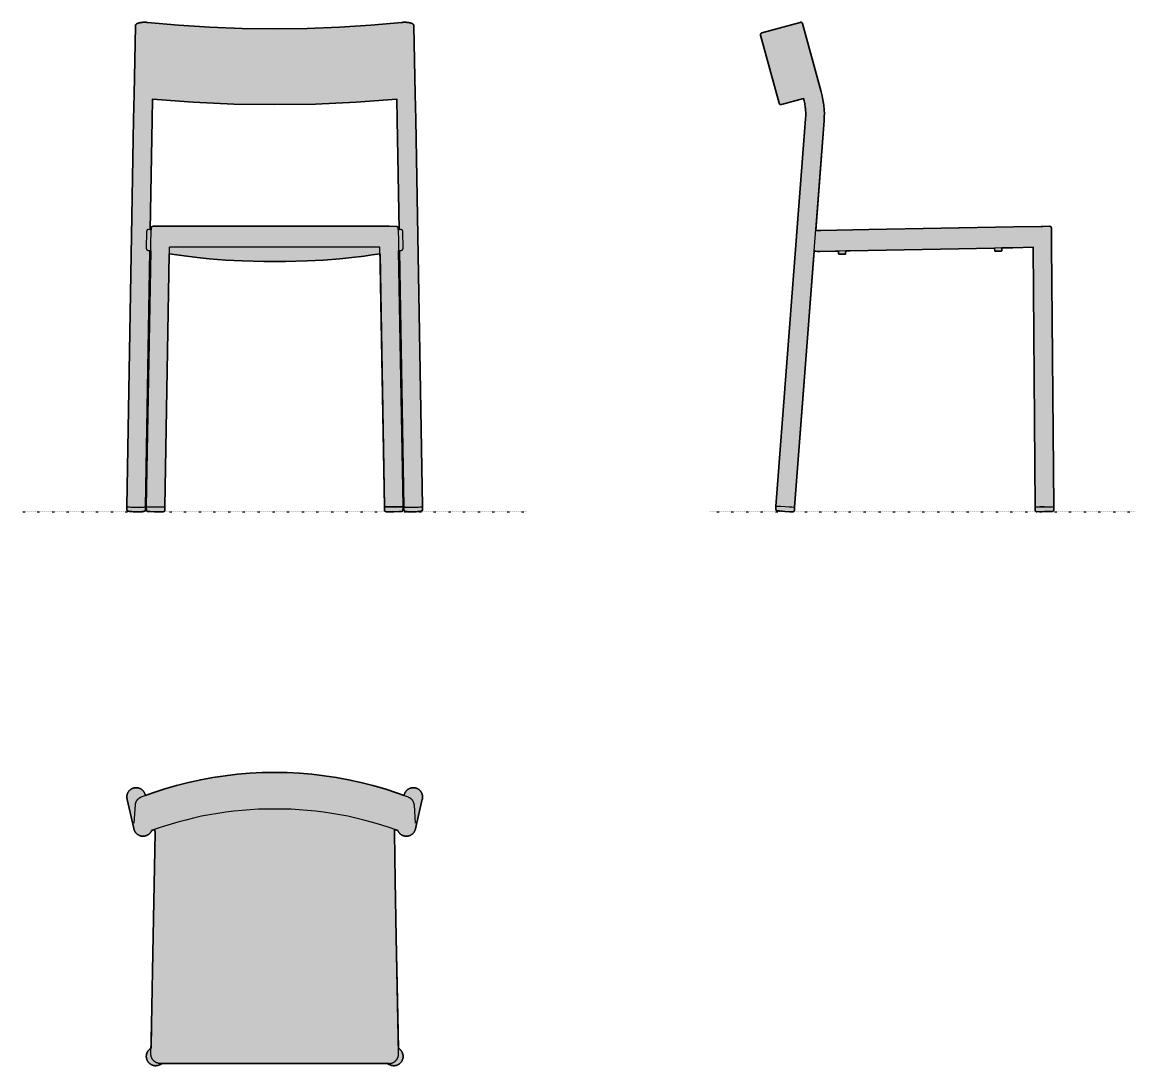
# Model space of a CAD drawing. Header units: millimetres. Extents: x 0 to 1796, y -893 to 789.
import ezdxf

# ---------------------------------------------------------------- set-up
doc = ezdxf.new("R2010")
doc.units = ezdxf.units.MM
doc.linetypes.add('Dots', pattern=[1, 0, -1])
doc.layers.add('Blocks', color=7, linetype='Continuous')
doc.layers.add('Blocks$Fill', color=7, linetype='Continuous', true_color=0xffffff)
for name, color, linetype, lineweight, true_color in [('Blocks$Inner', 7, 'Continuous', 25, 0x007f00), ('Blocks$Outline', 7, 'Continuous', 35, 0xff3f3f), ('Groud', 7, 'Dots', 25, 0x243775)]:
    doc.layers.add(name, color=color, linetype=linetype, lineweight=lineweight, true_color=true_color)

# ---------------------------------------------------------------- blocks, each defined once
blk = doc.blocks.new('Type Chair Top')
at = {"layer": 'Blocks$Fill'}
blk.add_hatch(color=256, dxfattribs=at).paths.add_polyline_path([(2, 171.2), (-2.6, 169.5), (-2.8, 169.1), (-3, 168.6), (-3.3, 168.2), (-3.5, 167.7), (-3.8, 167.3), (-4.1, 166.8), (-4.4, 166.4), (-4.7, 166), (-5, 165.6), (-5.4, 165.2), (-5.7, 164.9), (-6.1, 164.5), (-6.5, 164.2), (-6.9, 163.8), (-7.3, 163.5), (-7.7, 163.2), (-8.1, 162.9), (-8.6, 162.6), (-9, 162.4), (-9.5, 162.1), (-9.9, 161.9), (-10.4, 161.7), (-10.9, 161.5), (-11.3, 161.3), (-11.8, 161.1), (-12.3, 161), (-12.8, 160.9), (-13.3, 160.7), (-13.8, 160.6), (-14.3, 160.6), (-14.9, 160.5), (-15.4, 160.5), (-15.9, 160.4), (-16.4, 160.4), (-16.9, 160.4), (-17.4, 160.4), (-18, 160.5), (-18.5, 160.6), (-19, 160.6), (-19.5, 160.7), (-20.1, 160.9), (-20.6, 161), (-21.1, 161.1), (-21.6, 161.3), (-22.1, 161.5), (-22.6, 161.7), (-23, 161.9), (-23.5, 162.2), (-24, 162.4), (-24.4, 162.7), (-24.9, 163), (-25.3, 163.3), (-25.7, 163.6), (-26.1, 163.9), (-26.5, 164.3), (-26.9, 164.6), (-27.3, 165), (-27.7, 165.4), (-28, 165.8), (-28.3, 166.2), (-28.7, 166.6), (-29, 167.1), (-29.3, 167.5), (-29.5, 168), (-29.8, 168.4), (-30, 168.9), (-30.3, 169.4), (-30.5, 169.9), (-30.7, 170.3), (-30.8, 170.8), (-31, 171.3), (-31.1, 171.9), (-31.2, 172.4), (-42, 219.5), (-42.1, 219.9), (-42.2, 220.4), (-42.3, 220.9), (-42.4, 221.4), (-42.5, 221.8), (-42.5, 222.3), (-42.6, 222.8), (-42.6, 223.3), (-42.6, 223.7), (-42.6, 223.7), (-42.6, 224.3), (-42.6, 224.8), (-42.5, 225.3), (-42.5, 225.8), (-42.4, 226.3), (-42.3, 226.8), (-42.2, 227.4), (-42, 227.9), (-41.9, 228.4), (-41.7, 228.9), (-41.5, 229.3), (-41.3, 229.8), (-41.1, 230.3), (-40.9, 230.8), (-40.6, 231.2), (-40.3, 231.7), (-40, 232.1), (-39.7, 232.5), (-39.4, 233), (-39.1, 233.4), (-38.8, 233.8), (-38.4, 234.1), (-38, 234.5), (-37.6, 234.9), (-37.3, 235.2), (-36.8, 235.5), (-36.4, 235.9), (-36, 236.2), (-35.6, 236.4), (-35.1, 236.7), (-34.7, 237), (-34.2, 237.2), (-33.7, 237.4), (-33.2, 237.6), (-32.7, 237.8), (-32.2, 238), (-31.7, 238.1), (-31.2, 238.3), (-30.7, 238.4), (-30.2, 238.5), (-29.7, 238.6), (-29.2, 238.6), (-28.7, 238.7), (-28.1, 238.7), (-27.6, 238.7), (-27.1, 238.7), (-26.6, 238.7), (-26.1, 238.6), (-25.5, 238.6), (-25, 238.5), (-24.5, 238.4), (-24, 238.3), (-23.5, 238.1), (-23, 238), (-22.5, 237.8), (-22, 237.6), (-21.5, 237.4), (-21.1, 237.2), (-20.6, 237), (-20.2, 236.7), (-19.7, 236.5), (-19.3, 236.2), (-18.8, 235.9), (-18.4, 235.6), (-18, 235.3), (-17.6, 234.9), (-17.2, 234.6), (-16.9, 234.2), (-16.5, 233.8), (-16.2, 233.4), (-15.8, 233), (-15.5, 232.6), (-15.2, 232.2), (-14.9, 231.7), (-14.7, 231.3), (-14.4, 230.8), (-14.2, 230.4), (-14, 229.9), (-13.7, 229.4), (-13.6, 228.9), (-13.4, 228.5), (-13.2, 228), (-13.1, 227.4), (-12.9, 226.8), (-12.7, 226.1), (18.5, 236.7), (37.7, 242.3), (57.1, 247.2), (76.7, 251.5), (96.3, 255.1), (116.1, 258), (136, 260.4), (155.9, 262), (175.9, 263), (195.9, 263.3), (215.9, 263), (235.8, 262), (255.8, 260.4), (275.6, 258), (295.4, 255.1), (315.1, 251.5), (334.6, 247.2), (354, 242.3), (373.2, 236.7), (392.2, 230.5), (404.5, 226), (404.8, 227.5), (404.8, 227.5), (405, 228), (405.1, 228.5), (405.3, 228.9), (405.5, 229.4), (405.7, 229.9), (405.9, 230.4), (406.1, 230.8), (406.4, 231.3), (406.7, 231.7), (406.9, 232.2), (407.2, 232.6), (407.6, 233), (407.9, 233.4), (408.2, 233.8), (408.6, 234.2), (409, 234.6), (409.3, 234.9), (409.7, 235.3), (410.1, 235.6), (410.6, 235.9), (411, 236.2), (411.4, 236.5), (411.9, 236.7), (412.3, 237), (412.8, 237.2), (413.3, 237.4), (413.7, 237.6), (414.2, 237.8), (414.7, 238), (415.2, 238.1), (415.7, 238.3), (416.2, 238.4), (416.7, 238.5), (417.3, 238.6), (417.8, 238.6), (418.3, 238.7), (418.8, 238.7), (419.3, 238.7), (419.9, 238.7), (420.4, 238.7), (420.9, 238.6), (421.4, 238.6), (421.9, 238.5), (422.5, 238.4), (423, 238.3), (423.5, 238.1), (424, 238), (424.5, 237.8), (425, 237.6), (425.4, 237.4), (425.9, 237.2), (426.4, 237), (426.8, 236.7), (427.3, 236.4), (427.7, 236.2), (428.2, 235.9), (428.6, 235.5), (429, 235.2), (429.4, 234.9), (429.8, 234.5), (430.1, 234.1), (430.5, 233.8), (430.8, 233.4), (431.2, 233), (431.5, 232.5), (431.8, 232.1), (432.1, 231.7), (432.3, 231.2), (432.6, 230.8), (432.8, 230.3), (433, 229.8), (433.2, 229.3), (433.4, 228.9), (433.6, 228.4), (433.8, 227.9), (433.9, 227.4), (434, 226.8), (434.1, 226.3), (434.2, 225.8), (434.3, 225.3), (434.3, 224.8), (434.3, 224.3), (434.3, 223.7), (434.3, 223.7), (434.3, 223.3), (434.3, 222.8), (434.3, 222.3), (434.2, 221.8), (434.1, 221.4), (434.1, 220.9), (434, 220.4), (433.9, 220.1), (422.8, 171.9), (422.7, 171.3), (422.6, 170.8), (422.4, 170.3), (422.2, 169.9), (422, 169.4), (421.7, 168.9), (421.5, 168.4), (421.2, 168), (421, 167.5), (420.7, 167.1), (420.4, 166.6), (420.1, 166.2), (419.7, 165.8), (419.4, 165.4), (419, 165), (418.6, 164.6), (418.3, 164.3), (417.9, 163.9), (417.4, 163.6), (417, 163.3), (416.6, 163), (416.1, 162.7), (415.7, 162.4), (415.2, 162.2), (414.8, 161.9), (414.3, 161.7), (413.8, 161.5), (413.3, 161.3), (412.8, 161.1), (412.3, 161), (411.8, 160.9), (411.3, 160.7), (410.7, 160.6), (410.2, 160.6), (409.7, 160.5), (409.2, 160.4), (408.6, 160.4), (408.1, 160.4), (407.6, 160.4), (407.1, 160.5), (406.6, 160.5), (406.1, 160.6), (405.6, 160.6), (405.1, 160.7), (404.5, 160.9), (404.1, 161), (403.6, 161.1), (403.1, 161.3), (402.6, 161.5), (402.1, 161.7), (401.6, 161.9), (401.2, 162.1), (400.7, 162.4), (400.3, 162.6), (399.9, 162.9), (399.4, 163.2), (399, 163.5), (398.6, 163.8), (398.2, 164.2), (397.8, 164.5), (397.5, 164.9), (397.1, 165.2), (396.8, 165.6), (396.4, 166), (396.1, 166.4), (395.8, 166.8), (395.5, 167.3), (395.3, 167.7), (395, 168.2), (394.8, 168.6), (394.5, 169.1), (394.3, 169.5), (389.7, 171.1), (389.5, 170.5), (389.4, 170.2), (389.3, 169.9), (389.2, 169.5), (389.1, 169.2), (389, 168.8), (388.9, 168.5), (388.9, 168.2), (388.9, 167.8), (388.8, 166.2), (390.2, 88.8), (395.3, -181.6), (395.8, -181.8), (396.2, -182.1), (396.6, -182.4), (397, -182.7), (397.4, -183), (397.8, -183.3), (398.2, -183.7), (398.5, -184), (398.9, -184.4), (399.2, -184.8), (399.5, -185.2), (399.9, -185.6), (400.2, -186), (400.4, -186.4), (400.7, -186.8), (401, -187.3), (401.2, -187.7), (401.4, -188.1), (401.6, -188.6), (401.8, -189.1), (401.9, -189.4), (402.2, -190.3), (402.4, -190.8), (402.5, -191.3), (402.6, -191.7), (402.7, -192.2), (402.8, -192.7), (402.8, -193.2), (402.9, -193.7), (402.9, -194.2), (402.9, -194.7), (402.9, -195.2), (402.9, -195.7), (402.8, -196.3), (402.8, -196.8), (402.7, -197.3), (402.6, -197.8), (402.5, -198.3), (402.3, -198.8), (402.2, -199.3), (402, -199.8), (401.8, -200.3), (401.6, -200.8), (401.4, -201.3), (401.2, -201.7), (400.9, -202.2), (400.6, -202.6), (400.4, -203.1), (400.1, -203.5), (399.7, -203.9), (399.4, -204.3), (399.1, -204.7), (398.7, -205.1), (398.3, -205.5), (398, -205.8), (397.6, -206.2), (397.2, -206.5), (396.7, -206.8), (396.3, -207.1), (395.9, -207.4), (395.4, -207.7), (395, -207.9), (394.5, -208.2), (394, -208.4), (393.5, -208.6), (393, -208.8), (392.6, -209), (392.1, -209.1), (391.5, -209.3), (391, -209.4), (390.5, -209.5), (390, -209.6), (389.5, -209.6), (389, -209.7), (388.4, -209.7), (387.9, -209.7), (387.9, -209.7), (387.4, -209.7), (386.9, -209.7), (386.4, -209.6), (385.9, -209.6), (385.4, -209.5), (384.9, -209.4), (384.4, -209.3), (383.9, -209.1), (383.4, -209), (383, -208.8), (382.5, -208.7), (382, -208.5), (381.6, -208.3), (381.1, -208), (380.7, -207.8), (380.2, -207.6), (377.2, -206.1), (14.5, -206.1), (11.5, -207.6), (10.6, -208), (10.2, -208.3), (9.7, -208.5), (9.2, -208.7), (8.8, -208.8), (8.3, -209), (7.8, -209.1), (7.3, -209.3), (6.8, -209.4), (6.3, -209.5), (5.8, -209.6), (5.3, -209.6), (4.8, -209.7), (4.3, -209.7), (3.8, -209.7), (3.8, -209.7), (3.3, -209.7), (2.8, -209.7), (2.2, -209.6), (1.7, -209.6), (1.2, -209.5), (0.7, -209.4), (0.2, -209.3), (-0.3, -209.1), (-0.8, -209), (-1.3, -208.8), (-1.8, -208.6), (-2.3, -208.4), (-2.8, -208.2), (-3.2, -207.9), (-3.7, -207.7), (-4.1, -207.4), (-4.6, -207.1), (-5, -206.8), (-5.4, -206.5), (-5.8, -206.2), (-6.2, -205.8), (-6.6, -205.5), (-7, -205.1), (-7.3, -204.7), (-7.7, -204.3), (-8, -203.9), (-8.3, -203.5), (-8.6, -203.1), (-8.9, -202.6), (-9.2, -202.2), (-9.4, -201.7), (-9.7, -201.3), (-9.9, -200.8), (-10.1, -200.3), (-10.3, -199.8), (-10.5, -199.3), (-10.6, -198.8), (-10.8, -198.3), (-10.9, -197.8), (-11, -197.3), (-11.1, -196.8), (-11.1, -196.3), (-11.2, -195.7), (-11.2, -195.2), (-11.2, -194.7), (-11.2, -194.2), (-11.2, -193.7), (-11.1, -193.2), (-11.1, -192.7), (-11, -192.2), (-10.9, -191.7), (-10.8, -191.3), (-10.7, -190.8), (-10.5, -190.3), (-10.4, -189.8), (-10.1, -189.1), (-10, -188.7), (-9.9, -188.6), (-9.7, -188.1), (-9.5, -187.7), (-9.2, -187.3), (-9, -186.8), (-8.7, -186.4), (-8.4, -186), (-8.1, -185.6), (-7.8, -185.2), (-7.5, -184.8), (-7.2, -184.4), (-6.8, -184), (-6.5, -183.7), (-6.1, -183.3), (-5.7, -183), (-5.3, -182.7), (-4.9, -182.4), (-4.5, -182.1), (-4.1, -181.8), (-3.6, -181.6), (2.9, 166.6), (2.9, 167), (2.9, 167.4), (2.9, 167.9), (2.8, 168.3), (2.8, 168.7), (2.7, 169.1), (2.6, 169.4), (2.5, 169.8), (2.4, 170.2), (2.3, 170.5), (2.1, 170.9)], flags=0)
at = {"layer": 'Blocks$Inner'}
for p, q in [((14.5, -206.1), (10.2, -208.2)), ((381.5, -208.2), (377.2, -206.1))]:
    blk.add_line(p, q, dxfattribs=at)
for points in [[(-30.7, 181.2), (-28.7, 211.1), (-28.7, 211.6), (-28.6, 212.1), (-28.5, 212.6), (-28.4, 213.1), (-28.3, 213.6), (-28.2, 214.1), (-28.1, 214.5), (-27.9, 215), (-27.7, 215.5), (-27.5, 216), (-27.3, 216.4), (-27.1, 216.9), (-26.8, 217.3), (-26.6, 217.7), (-26.3, 218.2), (-26, 218.6), (-25.7, 219), (-25.4, 219.4), (-25, 219.7), (-24.7, 220.1), (-24.4, 220.5), (-24, 220.8), (-23.6, 221.2), (-23.2, 221.5), (-22.8, 221.8), (-22.4, 222.1), (-22, 222.3), (-21.5, 222.6), (-21.1, 222.9), (-20.7, 223.1), (-20.2, 223.3), (-19.7, 223.5), (-19.3, 223.7), (-0.5, 230.5), (18.5, 236.7), (37.7, 242.3), (57.1, 247.2), (76.7, 251.5), (96.3, 255.1), (116.1, 258), (136, 260.4), (155.9, 262), (175.9, 263), (195.9, 263.3), (215.9, 263), (235.8, 262), (255.8, 260.4), (275.6, 258), (295.4, 255.1), (315.1, 251.5), (334.6, 247.2), (354, 242.3), (373.2, 236.7), (392.2, 230.5), (411, 223.7), (411.5, 223.5), (411.9, 223.3), (412.4, 223.1), (412.8, 222.9), (413.3, 222.6), (413.7, 222.3), (414.1, 222.1), (414.5, 221.8), (414.9, 221.5), (415.3, 221.2), (415.7, 220.8), (416.1, 220.5), (416.4, 220.1), (416.8, 219.7), (417.1, 219.4), (417.4, 219), (417.7, 218.6), (418, 218.2), (418.3, 217.7), (418.5, 217.3), (418.8, 216.9), (419, 216.4), (419.2, 216), (419.4, 215.5), (419.6, 215), (419.8, 214.5), (419.9, 214.1), (420.1, 213.6), (420.2, 213.1), (420.3, 212.6), (420.3, 212.1), (420.4, 211.6), (420.5, 211.1), (422.5, 181.2)], [(404.5, 226), (404.8, 227.5), (404.8, 227.5), (405, 228), (405.1, 228.5), (405.3, 228.9), (405.5, 229.4), (405.7, 229.9), (405.9, 230.4), (406.1, 230.8), (406.4, 231.3), (406.7, 231.7), (406.9, 232.2), (407.2, 232.6), (407.6, 233), (407.9, 233.4), (408.2, 233.8), (408.6, 234.2), (409, 234.6), (409.3, 234.9), (409.7, 235.3), (410.1, 235.6), (410.6, 235.9), (411, 236.2), (411.4, 236.5), (411.9, 236.7), (412.3, 237), (412.8, 237.2), (413.3, 237.4), (413.7, 237.6), (414.2, 237.8), (414.7, 238), (415.2, 238.1), (415.7, 238.3), (416.2, 238.4), (416.7, 238.5), (417.3, 238.6), (417.8, 238.6), (418.3, 238.7), (418.8, 238.7), (419.3, 238.7), (419.9, 238.7), (420.4, 238.7), (420.9, 238.6), (421.4, 238.6), (421.9, 238.5), (422.5, 238.4), (423, 238.3), (423.5, 238.1), (424, 238), (424.5, 237.8), (425, 237.6), (425.4, 237.4), (425.9, 237.2), (426.4, 237), (426.8, 236.7), (427.3, 236.4), (427.7, 236.2), (428.2, 235.9), (428.6, 235.5), (429, 235.2), (429.4, 234.9), (429.8, 234.5), (430.1, 234.1), (430.5, 233.8), (430.8, 233.4), (431.2, 233), (431.5, 232.5), (431.8, 232.1), (432.1, 231.7), (432.3, 231.2), (432.6, 230.8), (432.8, 230.3), (433, 229.8), (433.2, 229.3), (433.4, 228.9), (433.6, 228.4), (433.8, 227.9), (433.9, 227.4), (434, 226.8), (434.1, 226.3), (434.2, 225.8), (434.3, 225.3), (434.3, 224.8), (434.3, 224.3), (434.3, 223.7), (434.3, 223.7), (434.3, 223.7), (434.3, 223.7), (434.3, 223.3), (434.3, 222.8), (434.3, 222.3), (434.2, 221.8), (434.1, 221.4), (434.1, 220.9), (434, 220.4), (433.9, 220.1), (423, 172.5), (422.8, 171.9), (422.7, 171.3), (422.6, 170.8), (422.4, 170.3), (422.2, 169.9), (422, 169.4), (421.7, 168.9), (421.5, 168.4), (421.2, 168), (421, 167.5), (420.7, 167.1), (420.4, 166.6), (420.1, 166.2), (419.7, 165.8), (419.4, 165.4), (419, 165), (418.6, 164.6), (418.3, 164.3), (417.9, 163.9), (417.4, 163.6), (417, 163.3), (416.6, 163), (416.1, 162.7), (415.7, 162.4), (415.2, 162.2), (414.8, 161.9), (414.3, 161.7), (413.8, 161.5), (413.3, 161.3), (412.8, 161.1), (412.3, 161), (411.8, 160.9), (411.3, 160.7), (410.7, 160.6), (410.2, 160.6), (409.7, 160.5), (409.2, 160.4), (408.6, 160.4), (408.1, 160.4), (407.6, 160.4), (407.1, 160.5), (406.6, 160.5), (406.1, 160.6), (405.6, 160.6), (405.1, 160.7), (404.5, 160.9), (404.1, 161), (403.6, 161.1), (403.1, 161.3), (402.6, 161.5), (402.1, 161.7), (401.6, 161.9), (401.2, 162.1), (400.7, 162.4), (400.3, 162.6), (399.9, 162.9), (399.4, 163.2), (399, 163.5), (398.6, 163.8), (398.2, 164.2), (397.8, 164.5), (397.5, 164.9), (397.1, 165.2), (396.8, 165.6), (396.4, 166), (396.1, 166.4), (395.8, 166.8), (395.5, 167.3), (395.3, 167.7), (395, 168.2), (394.8, 168.6), (394.5, 169.1), (394.3, 169.5), (377.2, 175.5), (364.7, 179.5), (352.1, 183.1), (339.4, 186.5), (326.6, 189.6), (313.7, 192.5), (300.8, 195), (287.8, 197.2), (274.8, 199.1), (261.7, 200.7), (248.6, 202), (235.4, 203), (222.3, 203.8), (209.1, 204.2), (195.9, 204.3), (182.7, 204.2), (169.5, 203.8), (156.3, 203), (143.2, 202), (130, 200.7), (117, 199.1), (103.9, 197.2), (90.9, 195), (78, 192.5), (65.1, 189.6), (52.3, 186.5), (39.6, 183.1), (29, 180.1), (18.4, 176.8), (7.9, 173.2), (-2.6, 169.5), (-2.8, 169.1), (-3, 168.6), (-3.3, 168.2), (-3.5, 167.7), (-3.8, 167.3), (-4.1, 166.8), (-4.4, 166.4), (-4.7, 166), (-5, 165.6), (-5.4, 165.2), (-5.7, 164.9), (-6.1, 164.5), (-6.5, 164.2), (-6.9, 163.8), (-7.3, 163.5), (-7.7, 163.2), (-8.1, 162.9), (-8.6, 162.6), (-9, 162.4), (-9.5, 162.1), (-9.9, 161.9), (-10.4, 161.7), (-10.9, 161.5), (-11.3, 161.3), (-11.8, 161.1), (-12.3, 161), (-12.8, 160.9), (-13.3, 160.7), (-13.8, 160.6), (-14.3, 160.6), (-14.9, 160.5), (-15.4, 160.5), (-15.9, 160.4), (-16.4, 160.4), (-16.9, 160.4), (-17.4, 160.4), (-18, 160.5), (-18.5, 160.6), (-19, 160.6), (-19.5, 160.7), (-20.1, 160.9), (-20.6, 161), (-21.1, 161.1), (-21.6, 161.3), (-22.1, 161.5), (-22.6, 161.7), (-23, 161.9), (-23.5, 162.2), (-24, 162.4), (-24.4, 162.7), (-24.9, 163), (-25.3, 163.3), (-25.7, 163.6), (-26.1, 163.9), (-26.5, 164.3), (-26.9, 164.6), (-27.3, 165), (-27.7, 165.4), (-28, 165.8), (-28.3, 166.2), (-28.7, 166.6), (-29, 167.1), (-29.3, 167.5), (-29.5, 168), (-29.8, 168.4), (-30, 168.9), (-30.3, 169.4), (-30.5, 169.9), (-30.7, 170.3), (-30.8, 170.8), (-31, 171.3), (-31.1, 171.9), (-31.2, 172.4), (-31.3, 172.9), (-42, 219.5), (-42.1, 219.9), (-42.2, 220.4), (-42.3, 220.9), (-42.4, 221.4), (-42.5, 221.8), (-42.5, 222.3), (-42.6, 222.8), (-42.6, 223.3), (-42.6, 223.7), (-42.6, 223.7), (-42.6, 224.3), (-42.6, 224.8), (-42.5, 225.3), (-42.5, 225.8), (-42.4, 226.3), (-42.3, 226.8), (-42.2, 227.4), (-42, 227.9), (-41.9, 228.4), (-41.7, 228.9), (-41.5, 229.3), (-41.3, 229.8), (-41.1, 230.3), (-40.9, 230.8), (-40.6, 231.2), (-40.3, 231.7), (-40, 232.1), (-39.7, 232.5), (-39.4, 233), (-39.1, 233.4), (-38.8, 233.8), (-38.4, 234.1), (-38, 234.5), (-37.6, 234.9), (-37.3, 235.2), (-36.8, 235.5), (-36.4, 235.9), (-36, 236.2), (-35.6, 236.4), (-35.1, 236.7), (-34.7, 237), (-34.2, 237.2), (-33.7, 237.4), (-33.2, 237.6), (-32.7, 237.8), (-32.2, 238), (-31.7, 238.1), (-31.2, 238.3), (-30.7, 238.4), (-30.2, 238.5), (-29.7, 238.6), (-29.2, 238.6), (-28.7, 238.7), (-28.1, 238.7), (-27.6, 238.7), (-27.1, 238.7), (-26.6, 238.7), (-26.1, 238.6), (-25.5, 238.6), (-25, 238.5), (-24.5, 238.4), (-24, 238.3), (-23.5, 238.1), (-23, 238), (-22.5, 237.8), (-22, 237.6), (-21.5, 237.4), (-21.1, 237.2), (-20.6, 237), (-20.2, 236.7), (-19.7, 236.5), (-19.3, 236.2), (-18.8, 235.9), (-18.4, 235.6), (-18, 235.3), (-17.6, 234.9), (-17.2, 234.6), (-16.9, 234.2), (-16.5, 233.8), (-16.2, 233.4), (-15.8, 233), (-15.5, 232.6), (-15.2, 232.2), (-14.9, 231.7), (-14.7, 231.3), (-14.4, 230.8), (-14.2, 230.4), (-14, 229.9), (-13.7, 229.4), (-13.6, 228.9), (-13.4, 228.5), (-13.2, 228), (-13.1, 227.4), (-12.9, 226.8), (-12.7, 226.1)], [(380.5, -206.1), (11.9, -206.1), (11.4, -206.1), (10.9, -206.1), (10.3, -206.1), (9.8, -206), (9.3, -206), (8.7, -205.9), (8.2, -205.8), (7.7, -205.7), (7.2, -205.5), (6.7, -205.3), (6.2, -205.2), (5.7, -205), (5.2, -204.8), (4.7, -204.5), (4.2, -204.3), (3.7, -204), (3.3, -203.7), (2.8, -203.4), (2.4, -203.1), (2, -202.8), (1.6, -202.5), (1.2, -202.1), (0.8, -201.7), (0.4, -201.3), (0, -201), (-0.3, -200.5), (-0.6, -200.1), (-1, -199.7), (-1.3, -199.3), (-1.5, -198.8), (-1.8, -198.3), (-2.1, -197.9), (-2.3, -197.4), (-2.5, -196.9), (-2.7, -196.4), (-2.9, -195.9), (-3.1, -195.4), (-3.2, -194.9), (-3.4, -194.4), (-3.5, -193.8), (-3.6, -193.3), (-3.7, -192.8), (-3.7, -192.3), (-3.8, -191.7), (-3.8, -191.2), (-3.8, -190.7), (-3.8, -190.1), (-2.9, -143.3), (0, 0), (2.9, 165.7), (2.9, 166.1), (2.9, 166.6), (2.9, 167), (2.9, 167.4), (2.9, 167.9), (2.8, 168.3), (2.8, 168.7), (2.7, 169.1), (2.6, 169.4), (2.5, 169.8), (2.4, 170.2), (2.3, 170.5), (2.1, 170.9), (2, 171.2)], [(395.5, -191.3), (395.5, -191.1), (395.5, -190.3), (391.8, -2.9), (390.2, 88.8), (388.8, 166.2), (388.9, 167.8), (388.9, 168.2), (388.9, 168.5), (389, 168.8), (389.1, 169.2), (389.2, 169.5), (389.3, 169.9), (389.4, 170.2), (389.5, 170.5), (389.6, 170.9), (389.7, 171.2)], [(11.5, -207.6), (11.1, -207.8), (10.6, -208), (10.2, -208.3), (9.7, -208.5), (9.2, -208.7), (8.8, -208.8), (8.3, -209), (7.8, -209.1), (7.3, -209.3), (6.8, -209.4), (6.3, -209.5), (5.8, -209.6), (5.3, -209.6), (4.8, -209.7), (4.3, -209.7), (3.8, -209.7), (3.8, -209.7), (3.3, -209.7), (2.8, -209.7), (2.2, -209.6), (1.7, -209.6), (1.2, -209.5), (0.7, -209.4), (0.2, -209.3), (-0.3, -209.1), (-0.8, -209), (-1.3, -208.8), (-1.8, -208.6), (-2.3, -208.4), (-2.8, -208.2), (-3.2, -207.9), (-3.7, -207.7), (-4.1, -207.4), (-4.6, -207.1), (-5, -206.8), (-5.4, -206.5), (-5.8, -206.2), (-6.2, -205.8), (-6.6, -205.5), (-7, -205.1), (-7.3, -204.7), (-7.7, -204.3), (-8, -203.9), (-8.3, -203.5), (-8.6, -203.1), (-8.9, -202.6), (-9.2, -202.2), (-9.4, -201.7), (-9.7, -201.3), (-9.9, -200.8), (-10.1, -200.3), (-10.3, -199.8), (-10.5, -199.3), (-10.6, -198.8), (-10.8, -198.3), (-10.9, -197.8), (-11, -197.3), (-11.1, -196.8), (-11.1, -196.3), (-11.2, -195.7), (-11.2, -195.2), (-11.2, -194.7), (-11.2, -194.2), (-11.2, -193.7), (-11.1, -193.2), (-11.1, -192.7), (-11, -192.2), (-10.9, -191.7), (-10.8, -191.3), (-10.7, -190.8), (-10.5, -190.3), (-10.4, -189.8), (-10.2, -189.4), (-10.1, -189.1)], [(-10, -188.7), (-10.1, -189.1), (-9.9, -188.6), (-9.7, -188.1), (-9.5, -187.7), (-9.2, -187.3), (-9, -186.8), (-8.7, -186.4), (-8.4, -186), (-8.1, -185.6), (-7.8, -185.2), (-7.5, -184.8), (-7.2, -184.4), (-6.8, -184), (-6.5, -183.7), (-6.1, -183.3), (-5.7, -183), (-5.3, -182.7), (-4.9, -182.4), (-4.5, -182.1), (-4.1, -181.8), (-3.6, -181.6)], [(379.8, -206.1), (380.3, -206.1), (380.8, -206.1), (381.4, -206.1), (381.9, -206), (382.4, -206), (382.9, -205.9), (383.5, -205.8), (384, -205.7), (384.5, -205.5), (385, -205.4), (385.5, -205.2), (386, -205), (386.5, -204.8), (386.9, -204.6), (387.4, -204.3), (387.9, -204.1), (388.3, -203.8), (388.8, -203.5), (389.2, -203.2), (389.6, -202.9), (390, -202.6), (390.4, -202.2), (390.8, -201.9), (391.2, -201.5), (391.5, -201.1), (391.9, -200.7), (392.2, -200.3), (392.5, -199.9), (392.8, -199.5), (393.1, -199), (393.4, -198.6), (393.7, -198.1), (393.9, -197.7), (394.1, -197.2), (394.4, -196.7), (394.5, -196.2), (394.7, -195.7), (394.9, -195.2), (395, -194.7), (395.2, -194.2), (395.3, -193.7), (395.4, -193.2), (395.4, -192.6), (395.5, -192.1), (395.5, -191.6), (395.5, -191.1), (395.5, -190.5), (395.5, -190)], [(380.2, -207.6), (380.7, -207.8), (381.1, -208), (381.6, -208.3), (382, -208.5), (382.5, -208.7), (383, -208.8), (383.4, -209), (383.9, -209.1), (384.4, -209.3), (384.9, -209.4), (385.4, -209.5), (385.9, -209.6), (386.4, -209.6), (386.9, -209.7), (387.4, -209.7), (387.9, -209.7), (387.9, -209.7), (388.4, -209.7), (389, -209.7), (389.5, -209.6), (390, -209.6), (390.5, -209.5), (391, -209.4), (391.5, -209.3), (392.1, -209.1), (392.6, -209), (393, -208.8), (393.5, -208.6), (394, -208.4), (394.5, -208.2), (395, -207.9), (395.4, -207.7), (395.9, -207.4), (396.3, -207.1), (396.7, -206.8), (397.2, -206.5), (397.6, -206.2), (398, -205.8), (398.3, -205.5), (398.7, -205.1), (399.1, -204.7), (399.4, -204.3), (399.7, -203.9), (400.1, -203.5), (400.4, -203.1), (400.6, -202.6), (400.9, -202.2), (401.2, -201.7), (401.4, -201.3), (401.6, -200.8), (401.8, -200.3), (402, -199.8), (402.2, -199.3), (402.3, -198.8), (402.5, -198.3), (402.6, -197.8), (402.7, -197.3), (402.8, -196.8), (402.8, -196.3), (402.9, -195.7), (402.9, -195.2), (402.9, -194.7), (402.9, -194.2), (402.9, -193.7), (402.8, -193.2), (402.8, -192.7), (402.7, -192.2), (402.6, -191.7), (402.5, -191.3), (402.4, -190.8), (402.2, -190.3), (402.1, -189.8), (401.9, -189.4), (401.8, -189.1), (401.6, -188.6), (401.4, -188.1), (401.2, -187.7), (401, -187.3), (400.7, -186.8), (400.4, -186.4), (400.2, -186), (399.9, -185.6), (399.5, -185.2), (399.2, -184.8), (398.9, -184.4), (398.5, -184), (398.2, -183.7), (397.8, -183.3), (397.4, -183), (397, -182.7), (396.6, -182.4), (396.2, -182.1), (395.8, -181.8), (395.3, -181.6)]]:
    blk.add_lwpolyline(points, dxfattribs=at)
at = {"layer": 'Blocks$Outline'}
for points in [[(-12.7, 226.1), (-0.5, 230.5), (18.5, 236.7), (37.7, 242.3), (57.1, 247.2), (76.7, 251.5), (96.3, 255.1), (116.1, 258), (136, 260.4), (155.9, 262), (175.9, 263), (195.9, 263.3), (215.9, 263), (235.8, 262), (255.8, 260.4), (275.6, 258), (295.4, 255.1), (315.1, 251.5), (334.6, 247.2), (354, 242.3), (373.2, 236.7), (392.2, 230.5), (404.5, 226)], [(2, 171.2), (-2.6, 169.5), (-2.8, 169.1), (-3, 168.6), (-3.3, 168.2), (-3.5, 167.7), (-3.8, 167.3), (-4.1, 166.8), (-4.4, 166.4), (-4.7, 166), (-5, 165.6), (-5.4, 165.2), (-5.7, 164.9), (-6.1, 164.5), (-6.5, 164.2), (-6.9, 163.8), (-7.3, 163.5), (-7.7, 163.2), (-8.1, 162.9), (-8.6, 162.6), (-9, 162.4), (-9.5, 162.1), (-9.9, 161.9), (-10.4, 161.7), (-10.9, 161.5), (-11.3, 161.3), (-11.8, 161.1), (-12.3, 161), (-12.8, 160.9), (-13.3, 160.7), (-13.8, 160.6), (-14.3, 160.6), (-14.9, 160.5), (-15.4, 160.5), (-15.9, 160.4), (-16.4, 160.4), (-16.9, 160.4), (-17.4, 160.4), (-18, 160.5), (-18.5, 160.6), (-19, 160.6), (-19.5, 160.7), (-20.1, 160.9), (-20.6, 161), (-21.1, 161.1), (-21.6, 161.3), (-22.1, 161.5), (-22.6, 161.7), (-23, 161.9), (-23.5, 162.2), (-24, 162.4), (-24.4, 162.7), (-24.9, 163), (-25.3, 163.3), (-25.7, 163.6), (-26.1, 163.9), (-26.5, 164.3), (-26.9, 164.6), (-27.3, 165), (-27.7, 165.4), (-28, 165.8), (-28.3, 166.2), (-28.7, 166.6), (-29, 167.1), (-29.3, 167.5), (-29.5, 168), (-29.8, 168.4), (-30, 168.9), (-30.3, 169.4), (-30.5, 169.9), (-30.7, 170.3), (-30.8, 170.8), (-31, 171.3), (-31.1, 171.9), (-31.2, 172.4), (-31.3, 172.9), (-42, 219.5), (-42.1, 219.9), (-42.2, 220.4), (-42.3, 220.9), (-42.4, 221.4), (-42.5, 221.8), (-42.5, 222.3), (-42.6, 222.8), (-42.6, 223.3), (-42.6, 223.7), (-42.6, 223.7), (-42.6, 224.3), (-42.6, 224.8), (-42.5, 225.3), (-42.5, 225.8), (-42.4, 226.3), (-42.3, 226.8), (-42.2, 227.4), (-42, 227.9), (-41.9, 228.4), (-41.7, 228.9), (-41.5, 229.3), (-41.3, 229.8), (-41.1, 230.3), (-40.9, 230.8), (-40.6, 231.2), (-40.3, 231.7), (-40, 232.1), (-39.7, 232.5), (-39.4, 233), (-39.1, 233.4), (-38.8, 233.8), (-38.4, 234.1), (-38, 234.5), (-37.6, 234.9), (-37.3, 235.2), (-36.8, 235.5), (-36.4, 235.9), (-36, 236.2), (-35.6, 236.4), (-35.1, 236.7), (-34.7, 237), (-34.2, 237.2), (-33.7, 237.4), (-33.2, 237.6), (-32.7, 237.8), (-32.2, 238), (-31.7, 238.1), (-31.2, 238.3), (-30.7, 238.4), (-30.2, 238.5), (-29.7, 238.6), (-29.2, 238.6), (-28.7, 238.7), (-28.1, 238.7), (-27.6, 238.7), (-27.1, 238.7), (-26.6, 238.7), (-26.1, 238.6), (-25.5, 238.6), (-25, 238.5), (-24.5, 238.4), (-24, 238.3), (-23.5, 238.1), (-23, 238), (-22.5, 237.8), (-22, 237.6), (-21.5, 237.4), (-21.1, 237.2), (-20.6, 237), (-20.2, 236.7), (-19.7, 236.5), (-19.3, 236.2), (-18.8, 235.9), (-18.4, 235.6), (-18, 235.3), (-17.6, 234.9), (-17.2, 234.6), (-16.9, 234.2), (-16.5, 233.8), (-16.2, 233.4), (-15.8, 233), (-15.5, 232.6), (-15.2, 232.2), (-14.9, 231.7), (-14.7, 231.3), (-14.4, 230.8), (-14.2, 230.4), (-14, 229.9), (-13.7, 229.4), (-13.6, 228.9), (-13.4, 228.5), (-13.2, 228), (-13.1, 227.4), (-12.9, 226.8), (-12.7, 226.1)], [(404.5, 226), (404.8, 227.5), (404.8, 227.5), (405, 228), (405.1, 228.5), (405.3, 228.9), (405.5, 229.4), (405.7, 229.9), (405.9, 230.4), (406.1, 230.8), (406.4, 231.3), (406.7, 231.7), (406.9, 232.2), (407.2, 232.6), (407.6, 233), (407.9, 233.4), (408.2, 233.8), (408.6, 234.2), (409, 234.6), (409.3, 234.9), (409.7, 235.3), (410.1, 235.6), (410.6, 235.9), (411, 236.2), (411.4, 236.5), (411.9, 236.7), (412.3, 237), (412.8, 237.2), (413.3, 237.4), (413.7, 237.6), (414.2, 237.8), (414.7, 238), (415.2, 238.1), (415.7, 238.3), (416.2, 238.4), (416.7, 238.5), (417.3, 238.6), (417.8, 238.6), (418.3, 238.7), (418.8, 238.7), (419.3, 238.7), (419.9, 238.7), (420.4, 238.7), (420.9, 238.6), (421.4, 238.6), (421.9, 238.5), (422.5, 238.4), (423, 238.3), (423.5, 238.1), (424, 238), (424.5, 237.8), (425, 237.6), (425.4, 237.4), (425.9, 237.2), (426.4, 237), (426.8, 236.7), (427.3, 236.4), (427.7, 236.2), (428.2, 235.9), (428.6, 235.5), (429, 235.2), (429.4, 234.9), (429.8, 234.5), (430.1, 234.1), (430.5, 233.8), (430.8, 233.4), (431.2, 233), (431.5, 232.5), (431.8, 232.1), (432.1, 231.7), (432.3, 231.2), (432.6, 230.8), (432.8, 230.3), (433, 229.8), (433.2, 229.3), (433.4, 228.9), (433.6, 228.4), (433.8, 227.9), (433.9, 227.4), (434, 226.8), (434.1, 226.3), (434.2, 225.8), (434.3, 225.3), (434.3, 224.8), (434.3, 224.3), (434.3, 223.7)], [(434.3, 223.7), (434.3, 223.7), (434.3, 223.3), (434.3, 222.8), (434.3, 222.3), (434.2, 221.8), (434.1, 221.4), (434.1, 220.9), (434, 220.4), (433.9, 220.1), (423, 172.5), (422.8, 171.9), (422.7, 171.3), (422.6, 170.8), (422.4, 170.3), (422.2, 169.9), (422, 169.4), (421.7, 168.9), (421.5, 168.4), (421.2, 168), (421, 167.5), (420.7, 167.1), (420.4, 166.6), (420.1, 166.2), (419.7, 165.8), (419.4, 165.4), (419, 165), (418.6, 164.6), (418.3, 164.3), (417.9, 163.9), (417.4, 163.6), (417, 163.3), (416.6, 163), (416.1, 162.7), (415.7, 162.4), (415.2, 162.2), (414.8, 161.9), (414.3, 161.7), (413.8, 161.5), (413.3, 161.3), (412.8, 161.1), (412.3, 161), (411.8, 160.9), (411.3, 160.7), (410.7, 160.6), (410.2, 160.6), (409.7, 160.5), (409.2, 160.4), (408.6, 160.4), (408.1, 160.4), (407.6, 160.4), (407.1, 160.5), (406.6, 160.5), (406.1, 160.6), (405.6, 160.6), (405.1, 160.7), (404.5, 160.9), (404.1, 161), (403.6, 161.1), (403.1, 161.3), (402.6, 161.5), (402.1, 161.7), (401.6, 161.9), (401.2, 162.1), (400.7, 162.4), (400.3, 162.6), (399.9, 162.9), (399.4, 163.2), (399, 163.5), (398.6, 163.8), (398.2, 164.2), (397.8, 164.5), (397.5, 164.9), (397.1, 165.2), (396.8, 165.6), (396.4, 166), (396.1, 166.4), (395.8, 166.8), (395.5, 167.3), (395.3, 167.7), (395, 168.2), (394.8, 168.6), (394.5, 169.1), (394.3, 169.5), (389.7, 171.1)], [(-3.6, -181.6), (-2.9, -143.3), (0, 0), (2.9, 165.7), (2.9, 166.1), (2.9, 166.6), (2.9, 167), (2.9, 167.4), (2.9, 167.9), (2.8, 168.3), (2.8, 168.7), (2.7, 169.1), (2.6, 169.4), (2.5, 169.8), (2.4, 170.2), (2.3, 170.5), (2.1, 170.9), (2, 171.2)], [(389.7, 171.1), (389.6, 170.9), (389.5, 170.5), (389.4, 170.2), (389.3, 169.9), (389.2, 169.5), (389.1, 169.2), (389, 168.8), (388.9, 168.5), (388.9, 168.2), (388.9, 167.8), (388.8, 166.2), (390.2, 88.8), (391.8, -2.9), (395.3, -181.6)], [(11.5, -207.6), (11.1, -207.8), (10.6, -208), (10.2, -208.3), (9.7, -208.5), (9.2, -208.7), (8.8, -208.8), (8.3, -209), (7.8, -209.1), (7.3, -209.3), (6.8, -209.4), (6.3, -209.5), (5.8, -209.6), (5.3, -209.6), (4.8, -209.7), (4.3, -209.7), (3.8, -209.7), (3.8, -209.7), (3.3, -209.7), (2.8, -209.7), (2.2, -209.6), (1.7, -209.6), (1.2, -209.5), (0.7, -209.4), (0.2, -209.3), (-0.3, -209.1), (-0.8, -209), (-1.3, -208.8), (-1.8, -208.6), (-2.3, -208.4), (-2.8, -208.2), (-3.2, -207.9), (-3.7, -207.7), (-4.1, -207.4), (-4.6, -207.1), (-5, -206.8), (-5.4, -206.5), (-5.8, -206.2), (-6.2, -205.8), (-6.6, -205.5), (-7, -205.1), (-7.3, -204.7), (-7.7, -204.3), (-8, -203.9), (-8.3, -203.5), (-8.6, -203.1), (-8.9, -202.6), (-9.2, -202.2), (-9.4, -201.7), (-9.7, -201.3), (-9.9, -200.8), (-10.1, -200.3), (-10.3, -199.8), (-10.5, -199.3), (-10.6, -198.8), (-10.8, -198.3), (-10.9, -197.8), (-11, -197.3), (-11.1, -196.8), (-11.1, -196.3), (-11.2, -195.7), (-11.2, -195.2), (-11.2, -194.7), (-11.2, -194.2), (-11.2, -193.7), (-11.1, -193.2), (-11.1, -192.7), (-11, -192.2), (-10.9, -191.7), (-10.8, -191.3), (-10.7, -190.8), (-10.5, -190.3), (-10.4, -189.8), (-10.2, -189.4), (-10.1, -189.1)], [(-10.1, -189.1), (-10, -188.7)], [(-10, -188.7), (-9.9, -188.6), (-9.7, -188.1), (-9.5, -187.7), (-9.2, -187.3), (-9, -186.8), (-8.7, -186.4), (-8.4, -186), (-8.1, -185.6), (-7.8, -185.2), (-7.5, -184.8), (-7.2, -184.4), (-6.8, -184), (-6.5, -183.7), (-6.1, -183.3), (-5.7, -183), (-5.3, -182.7), (-4.9, -182.4), (-4.5, -182.1), (-4.1, -181.8), (-3.6, -181.6)], [(395.3, -181.6), (395.8, -181.8), (396.2, -182.1), (396.6, -182.4), (397, -182.7), (397.4, -183), (397.8, -183.3), (398.2, -183.7), (398.5, -184), (398.9, -184.4), (399.2, -184.8), (399.5, -185.2), (399.9, -185.6), (400.2, -186), (400.4, -186.4), (400.7, -186.8), (401, -187.3), (401.2, -187.7), (401.4, -188.1), (401.6, -188.6), (401.8, -189.1), (401.9, -189.4), (402.1, -189.8), (402.2, -190.3), (402.4, -190.8), (402.5, -191.3), (402.6, -191.7), (402.7, -192.2), (402.8, -192.7), (402.8, -193.2), (402.9, -193.7), (402.9, -194.2), (402.9, -194.7), (402.9, -195.2), (402.9, -195.7), (402.8, -196.3), (402.8, -196.8), (402.7, -197.3), (402.6, -197.8), (402.5, -198.3), (402.3, -198.8), (402.2, -199.3), (402, -199.8), (401.8, -200.3), (401.6, -200.8), (401.4, -201.3), (401.2, -201.7), (400.9, -202.2), (400.6, -202.6), (400.4, -203.1), (400.1, -203.5), (399.7, -203.9), (399.4, -204.3), (399.1, -204.7), (398.7, -205.1), (398.3, -205.5), (398, -205.8), (397.6, -206.2), (397.2, -206.5), (396.7, -206.8), (396.3, -207.1), (395.9, -207.4), (395.4, -207.7), (395, -207.9), (394.5, -208.2), (394, -208.4), (393.5, -208.6), (393, -208.8), (392.6, -209), (392.1, -209.1), (391.5, -209.3), (391, -209.4), (390.5, -209.5), (390, -209.6), (389.5, -209.6), (389, -209.7), (388.4, -209.7), (387.9, -209.7), (387.9, -209.7), (387.4, -209.7), (386.9, -209.7), (386.4, -209.6), (385.9, -209.6), (385.4, -209.5), (384.9, -209.4), (384.4, -209.3), (383.9, -209.1), (383.4, -209), (383, -208.8), (382.5, -208.7), (382, -208.5), (381.6, -208.3), (381.1, -208), (380.7, -207.8), (380.2, -207.6)], [(14.5, -206.1), (11.5, -207.6)], [(377.2, -206.1), (14.5, -206.1)], [(380.2, -207.6), (377.2, -206.1)]]:
    blk.add_lwpolyline(points, dxfattribs=at)
blk = doc.blocks.new('Type Chair Side')
at = {"layer": 'Blocks$Fill'}
blk.add_hatch(color=256, dxfattribs=at).paths.add_polyline_path([(137.2, 7.3), (136.9, 2.3), (136.9, 2.2), (136.9, 2.2), (136.9, 2.1), (136.9, 2), (136.9, 2), (136.9, 1.9), (136.8, 1.9), (136.8, 1.8), (136.8, 1.8), (136.8, 1.7), (136.8, 1.6), (136.8, 1.6), (136.7, 1.5), (136.7, 1.5), (136.7, 1.4), (136.7, 1.4), (136.6, 1.3), (136.6, 1.3), (136.6, 1.2), (136.5, 1.1), (136.5, 1.1), (136.5, 1), (136.4, 1), (136.4, 0.9), (136.3, 0.9), (136.3, 0.8), (136.3, 0.8), (136.2, 0.7), (136.2, 0.7), (136.1, 0.7), (136.1, 0.6), (136, 0.6), (136, 0.6), (136, 0.5), (135.9, 0.5), (135.9, 0.5), (135.8, 0.4), (135.8, 0.4), (135.8, 0.4), (135.7, 0.4), (135.7, 0.3), (135.6, 0.3), (135.6, 0.3), (135.6, 0.3), (135.5, 0.2), (135.5, 0.2), (135.4, 0.2), (135.4, 0.2), (135.3, 0.1), (135.2, 0.1), (135.1, 0.1), (135.1, 0.1), (135, 0.1), (134.9, 0), (134.9, 0), (134.8, 0), (134.7, 0), (134.6, 0), (134.6, 0), (134.5, 0), (134.4, 0), (134.2, 0), (134, 0), (133.4, 0), (130.6, 0.1), (112.9, 1.2), (110.1, 1.4), (109.6, 1.5), (109.4, 1.5), (109.2, 1.6), (109.1, 1.6), (109, 1.6), (108.9, 1.6), (108.8, 1.6), (108.8, 1.7), (108.7, 1.7), (108.7, 1.7), (108.6, 1.7), (108.6, 1.7), (108.5, 1.8), (108.4, 1.8), (108.4, 1.8), (108.3, 1.9), (108.2, 1.9), (108.1, 2), (108.1, 2), (108.1, 2), (108, 2.1), (107.9, 2.1), (107.9, 2.2), (107.8, 2.2), (107.8, 2.3), (107.7, 2.3), (107.7, 2.3), (107.7, 2.4), (107.6, 2.4), (107.6, 2.4), (107.6, 2.5), (107.5, 2.5), (107.5, 2.5), (107.5, 2.6), (107.4, 2.6), (107.4, 2.7), (107.4, 2.7), (107.3, 2.8), (107.3, 2.8), (107.3, 2.8), (107.3, 2.9), (107.2, 2.9), (107.2, 3), (107.2, 3), (107.2, 3.1), (107, 3.5), (107.3, 9.2), (155.2, 637.2), (155.2, 639.1), (155.3, 640.9), (155.3, 642.8), (155.2, 644.6), (155.1, 646.5), (155, 648.3), (154.9, 650.1), (154.6, 652.1), (154.4, 654.1), (154, 656.3), (153.6, 658.5), (152.7, 662.4), (151.7, 666.4), (116, 656.7), (115.9, 656.6), (115.8, 656.6), (115.7, 656.6), (115.6, 656.6), (115.5, 656.6), (115.4, 656.6), (115.3, 656.6), (115.2, 656.6), (115.1, 656.6), (115, 656.6), (114.9, 656.6), (114.8, 656.6), (114.7, 656.6), (114.6, 656.6), (114.5, 656.7), (114.4, 656.7), (114.3, 656.7), (114.2, 656.8), (114.1, 656.8), (114, 656.8), (113.9, 656.9), (113.8, 656.9), (113.8, 657), (113.7, 657), (113.6, 657.1), (113.5, 657.1), (113.4, 657.2), (113.3, 657.3), (113.3, 657.3), (113.2, 657.4), (113.1, 657.5), (113, 657.5), (113, 657.6), (112.9, 657.7), (112.8, 657.8), (112.8, 657.9), (112.7, 657.9), (112.7, 658), (112.6, 658.1), (112.6, 658.2), (112.5, 658.3), (112.5, 658.4), (112.5, 658.5), (112.4, 658.6), (112.4, 658.7), (112.4, 658.8), (82.4, 768.9), (82.4, 769), (82.4, 769.1), (82.4, 769.2), (82.4, 769.3), (82.4, 769.4), (82.4, 769.5), (82.4, 769.6), (82.4, 769.7), (82.4, 769.8), (82.4, 769.9), (82.4, 770), (82.4, 770.1), (82.4, 770.2), (82.5, 770.3), (82.5, 770.4), (82.5, 770.5), (82.6, 770.6), (82.6, 770.7), (82.6, 770.8), (82.7, 770.9), (82.7, 771), (82.8, 771.1), (82.8, 771.2), (82.9, 771.3), (83, 771.4), (83, 771.4), (83.1, 771.5), (83.2, 771.6), (83.2, 771.7), (83.3, 771.7), (83.4, 771.8), (83.5, 771.9), (83.5, 772), (83.6, 772), (83.7, 772.1), (83.8, 772.1), (83.9, 772.2), (84, 772.2), (84.1, 772.3), (84.1, 772.3), (84.2, 772.3), (84.3, 772.4), (84.4, 772.4), (84.5, 772.4), (84.6, 772.5), (146.5, 789.3), (146.6, 789.3), (146.7, 789.3), (146.8, 789.3), (146.9, 789.3), (147, 789.3), (147.1, 789.3), (147.2, 789.3), (147.3, 789.3), (147.4, 789.3), (147.5, 789.3), (147.6, 789.3), (147.7, 789.3), (147.8, 789.3), (147.9, 789.3), (148, 789.2), (148.1, 789.2), (148.2, 789.2), (148.3, 789.1), (148.4, 789.1), (148.5, 789), (148.6, 789), (148.7, 788.9), (148.8, 788.9), (148.9, 788.8), (148.9, 788.8), (149, 788.7), (149.1, 788.6), (149.2, 788.6), (149.3, 788.5), (149.3, 788.4), (149.4, 788.3), (149.5, 788.2), (149.5, 788.2), (149.6, 788.1), (149.7, 788), (149.7, 787.9), (149.8, 787.8), (149.8, 787.7), (149.9, 787.6), (149.9, 787.5), (149.9, 787.4), (150, 787.3), (181.6, 670.8), (182.3, 667.6), (183, 664.4), (183.5, 661.5), (184, 658.7), (184.4, 655.9), (184.7, 653.1), (184.9, 650.8), (185.1, 648.5), (185.2, 646.2), (185.3, 643.9), (185.3, 641.2), (185.2, 638.4), (185.2, 636.6), (184.9, 632.9), (171.3, 453.8), (175.5, 453.6), (177.6, 453.6), (548.7, 460.3), (548.8, 460.3), (548.8, 460.3), (548.9, 460.3), (549, 460.3), (549.1, 460.3), (549.2, 460.2), (549.3, 460.2), (549.4, 460.2), (549.5, 460.2), (549.6, 460.1), (549.7, 460.1), (549.8, 460), (549.9, 460), (550, 460), (550.1, 459.9), (550.2, 459.8), (550.3, 459.8), (550.3, 459.7), (550.4, 459.7), (550.5, 459.6), (550.6, 459.5), (550.7, 459.5), (550.7, 459.4), (550.8, 459.4), (550.9, 459.2), (551, 459.1), (551, 459.1), (551.1, 459), (551.1, 458.9), (551.2, 458.8), (551.2, 458.7), (551.3, 458.6), (551.3, 458.5), (551.4, 458.4), (551.4, 458.3), (551.4, 458.2), (551.5, 458.1), (551.5, 458), (551.5, 457.9), (551.5, 457.8), (551.6, 457.7), (551.6, 457.6), (551.6, 457.5), (551.6, 457.4), (551.6, 457.3), (555.4, 3), (555.4, 3), (555.4, 2.9), (555.4, 2.8), (555.4, 2.7), (555.3, 2.6), (555.3, 2.5), (555.3, 2.5), (555.3, 2.4), (555.3, 2.3), (555.2, 2.2), (555.2, 2.1), (555.2, 2.1), (555.1, 2), (555.1, 1.9), (555, 1.8), (555, 1.7), (555, 1.7), (554.9, 1.6), (554.9, 1.5), (554.8, 1.5), (554.8, 1.4), (554.7, 1.3), (554.6, 1.3), (554.6, 1.2), (554.5, 1.2), (554.4, 1.1), (554.4, 1.1), (554.3, 1), (554.2, 1), (554.2, 0.9), (554.1, 0.9), (554, 0.8), (553.9, 0.8), (553.9, 0.8), (553.8, 0.7), (553.7, 0.7), (553.6, 0.7), (553.5, 0.7), (553.4, 0.6), (553.4, 0.6), (553.3, 0.6), (553.2, 0.6), (553.1, 0.6), (553, 0.6), (552.9, 0.6), (527.9, 0), (527.8, 0), (527.7, 0), (527.6, 0), (527.5, 0), (527.4, 0), (527.4, 0.1), (527.3, 0.1), (527.2, 0.1), (527.1, 0.1), (527, 0.2), (526.9, 0.2), (526.9, 0.2), (526.8, 0.3), (526.7, 0.3), (526.6, 0.3), (526.6, 0.4), (526.5, 0.4), (526.4, 0.5), (526.4, 0.5), (526.3, 0.6), (526.2, 0.6), (526.2, 0.7), (526.1, 0.8), (526, 0.8), (526, 0.9), (525.9, 0.9), (525.9, 1), (525.8, 1.1), (525.8, 1.2), (525.7, 1.2), (525.7, 1.3), (525.7, 1.4), (525.6, 1.5), (525.6, 1.5), (525.6, 1.6), (525.5, 1.7), (525.5, 1.8), (525.5, 1.9), (525.5, 1.9), (525.4, 2), (525.4, 2.1), (525.4, 2.2), (525.4, 2.3), (525.4, 2.4), (525.4, 2.4), (525.3, 7.4), (525.3, 7.4), (521.9, 426.7), (489.1, 425.8), (471.7, 425.4), (471.4, 420.8), (471.4, 420.8), (471.4, 420.8), (471.4, 420.7), (471.4, 420.7), (471.4, 420.7), (471.4, 420.7), (471.4, 420.7), (471.4, 420.7), (471.4, 420.6), (471.4, 420.6), (471.4, 420.6), (471.4, 420.6), (471.4, 420.6), (471.3, 420.6), (471.3, 420.6), (471.3, 420.5), (471.3, 420.5), (471.3, 420.5), (471.3, 420.5), (471.3, 420.5), (471.3, 420.5), (471.3, 420.5), (471.2, 420.5), (471.2, 420.4), (471.2, 420.4), (471.2, 420.4), (471.2, 420.4), (471.2, 420.4), (471.2, 420.4), (471.1, 420.4), (471.1, 420.4), (471.1, 420.4), (471.1, 420.4), (471.1, 420.4), (471.1, 420.4), (471, 420.4), (471, 420.4), (471, 420.4), (471, 420.3), (471, 420.3), (471, 420.3), (470.9, 420.3), (460.7, 420.2), (460.7, 420.2), (460.7, 420.2), (460.7, 420.2), (460.6, 420.2), (460.6, 420.2), (460.6, 420.2), (460.6, 420.2), (460.6, 420.2), (460.6, 420.2), (460.5, 420.2), (460.5, 420.2), (460.5, 420.2), (460.5, 420.2), (460.5, 420.2), (460.5, 420.2), (460.4, 420.2), (460.4, 420.2), (460.4, 420.3), (460.4, 420.3), (460.4, 420.3), (460.4, 420.3), (460.4, 420.3), (460.3, 420.3), (460.3, 420.3), (460.3, 420.3), (460.3, 420.4), (460.3, 420.4), (460.3, 420.4), (460.3, 420.4), (460.3, 420.4), (460.3, 420.4), (460.3, 420.4), (460.3, 420.5), (460.2, 420.5), (460.2, 420.5), (460.2, 420.5), (460.2, 420.5), (460.2, 420.5), (460.2, 420.6), (460.2, 420.6), (460.2, 420.6), (460.2, 420.6), (459.7, 425.2), (219.9, 420.6), (219.6, 416.1), (219.5, 416.1), (219.5, 416), (219.5, 416), (219.5, 416), (219.5, 416), (219.5, 416), (219.5, 416), (219.5, 415.9), (219.5, 415.9), (219.5, 415.9), (219.5, 415.9), (219.5, 415.9), (219.5, 415.9), (219.5, 415.9), (219.5, 415.8), (219.4, 415.8), (219.4, 415.8), (219.4, 415.8), (219.4, 415.8), (219.4, 415.8), (219.4, 415.8), (219.4, 415.8), (219.4, 415.7), (219.4, 415.7), (219.3, 415.7), (219.3, 415.7), (219.3, 415.7), (219.3, 415.7), (219.3, 415.7), (219.3, 415.7), (219.2, 415.7), (219.2, 415.7), (219.2, 415.7), (219.2, 415.7), (219.2, 415.6), (219.2, 415.6), (219.1, 415.6), (219.1, 415.6), (219.1, 415.6), (219.1, 415.6), (219.1, 415.6), (219.1, 415.6), (208.8, 415.4), (208.8, 415.4), (208.8, 415.4), (208.8, 415.4), (208.8, 415.4), (208.7, 415.4), (208.7, 415.4), (208.7, 415.4), (208.7, 415.5), (208.7, 415.5), (208.7, 415.5), (208.6, 415.5), (208.6, 415.5), (208.6, 415.5), (208.6, 415.5), (208.6, 415.5), (208.6, 415.5), (208.6, 415.5), (208.5, 415.5), (208.5, 415.5), (208.5, 415.5), (208.5, 415.6), (208.5, 415.6), (208.5, 415.6), (208.5, 415.6), (208.5, 415.6), (208.4, 415.6), (208.4, 415.6), (208.4, 415.7), (208.4, 415.7), (208.4, 415.7), (208.4, 415.7), (208.4, 415.7), (208.4, 415.7), (208.4, 415.7), (208.4, 415.8), (208.4, 415.8), (208.4, 415.8), (208.4, 415.8), (208.3, 415.8), (208.3, 415.8), (208.3, 415.9), (208.3, 415.9), (207.9, 420.4), (174.2, 419.9), (171.5, 420), (168.7, 420.1)], flags=0)
at = {"layer": 'Blocks$Inner'}
blk.add_line((548.6, 460.3), (537.7, 460.2), dxfattribs=at)
blk.add_lwpolyline([(150, 787.3), (149.9, 787.4), (149.9, 787.5), (149.9, 787.6), (149.8, 787.7), (149.8, 787.8), (149.7, 787.9), (149.7, 788), (149.6, 788.1), (149.5, 788.2), (149.5, 788.2), (149.4, 788.3), (149.3, 788.4), (149.3, 788.5), (149.2, 788.6), (149.1, 788.6), (149, 788.7), (148.9, 788.8), (148.9, 788.8), (148.8, 788.9), (148.7, 788.9), (148.6, 789), (148.5, 789), (148.4, 789.1), (148.3, 789.1), (148.2, 789.2), (148.1, 789.2), (148, 789.2), (147.9, 789.3), (147.8, 789.3), (147.7, 789.3), (147.6, 789.3), (147.5, 789.3), (147.4, 789.3), (147.3, 789.3), (147.2, 789.3), (147.1, 789.3), (147, 789.3), (146.9, 789.3), (146.8, 789.3), (146.7, 789.3), (146.6, 789.3), (146.5, 789.3), (146.4, 789.2), (84.6, 772.5), (84.5, 772.4), (84.4, 772.4), (84.3, 772.4), (84.2, 772.3), (84.1, 772.3), (84.1, 772.3), (84, 772.2), (83.9, 772.2), (83.8, 772.1), (83.7, 772.1), (83.6, 772), (83.5, 772), (83.5, 771.9), (83.4, 771.8), (83.3, 771.7), (83.2, 771.7), (83.2, 771.6), (83.1, 771.5), (83, 771.4), (83, 771.4), (82.9, 771.3), (82.8, 771.2), (82.8, 771.1), (82.7, 771), (82.7, 770.9), (82.6, 770.8), (82.6, 770.7), (82.6, 770.6), (82.5, 770.5), (82.5, 770.4), (82.5, 770.3), (82.4, 770.2), (82.4, 770.1), (82.4, 770), (82.4, 769.9), (82.4, 769.8), (82.4, 769.7), (82.4, 769.6), (82.4, 769.5), (82.4, 769.4), (82.4, 769.3), (82.4, 769.2), (82.4, 769.1), (82.4, 769), (82.4, 768.9), (82.5, 768.8), (112.4, 658.8), (112.4, 658.7), (112.4, 658.6), (112.5, 658.5), (112.5, 658.4), (112.5, 658.3), (112.6, 658.2), (112.6, 658.1), (112.7, 658), (112.7, 657.9), (112.8, 657.9), (112.8, 657.8), (112.9, 657.7), (113, 657.6), (113, 657.5), (113.1, 657.5), (113.2, 657.4), (113.3, 657.3), (113.3, 657.3), (113.4, 657.2), (113.5, 657.1), (113.6, 657.1), (113.7, 657), (113.8, 657), (113.8, 656.9), (113.9, 656.9), (114, 656.8), (114.1, 656.8), (114.2, 656.8), (114.3, 656.7), (114.4, 656.7), (114.5, 656.7), (114.6, 656.6), (114.7, 656.6), (114.8, 656.6), (114.9, 656.6), (115, 656.6), (115.1, 656.6), (115.2, 656.6), (115.3, 656.6), (115.4, 656.6), (115.5, 656.6), (115.6, 656.6), (115.7, 656.6), (115.8, 656.6), (115.9, 656.6), (116, 656.7), (151.7, 666.4), (152.7, 662.4), (153.6, 658.5), (154, 656.3), (154.4, 654.1), (154.6, 652.1), (154.9, 650.1), (155, 648.3), (155.1, 646.5), (155.2, 644.6), (155.3, 642.8), (155.3, 640.9), (155.2, 639.1), (155.2, 637.2), (155, 635.4), (154.9, 633.7), (107.3, 9.2), (114.8, 9), (122.3, 8.5), (128.7, 8.1), (132.9, 7.8), (137.2, 7.3), (184.8, 631.1), (184.9, 632.9), (185.2, 636.6), (185.2, 638.4), (185.3, 641.2), (185.3, 643.9), (185.2, 646.2), (185.1, 648.5), (184.9, 650.8), (184.7, 653.1), (184.4, 655.9), (184, 658.7), (183.5, 661.5), (183, 664.4), (182.3, 667.6), (181.6, 670.8), (179.9, 677.1)], close=True, dxfattribs=at)
for points in [[(171.3, 453.8), (173.4, 453.7), (175.5, 453.6), (177.6, 453.6), (179.4, 453.6), (256.9, 455.2), (490.3, 459.5), (534.7, 460.2), (537.5, 460.2), (548.7, 460.3), (548.8, 460.3), (548.9, 460.3), (549, 460.3), (549.1, 460.3), (549.2, 460.2), (549.3, 460.2), (549.4, 460.2), (549.5, 460.2), (549.6, 460.1), (549.7, 460.1), (549.8, 460.1), (549.8, 460), (549.9, 460), (550, 459.9), (550.1, 459.9), (550.2, 459.8), (550.3, 459.8), (550.4, 459.7), (550.5, 459.6), (550.5, 459.6), (550.6, 459.5), (550.7, 459.4), (550.8, 459.4), (550.8, 459.3), (550.9, 459.2), (551, 459.1), (551, 459.1), (551.1, 459), (551.1, 458.9), (551.2, 458.8), (551.2, 458.7), (551.3, 458.6), (551.3, 458.5), (551.4, 458.4), (551.4, 458.3), (551.4, 458.2), (551.5, 458.1), (551.5, 458), (551.5, 457.9), (551.5, 457.8), (551.6, 457.7), (551.6, 457.6), (551.6, 457.5), (551.6, 457.4), (551.6, 457.3), (551.8, 430.3), (555.3, 8.1), (555.4, 3.1), (555.4, 3), (555.4, 3), (555.4, 2.9), (555.4, 2.8), (555.4, 2.7), (555.3, 2.6), (555.3, 2.5), (555.3, 2.5), (555.3, 2.4), (555.3, 2.3), (555.2, 2.2), (555.2, 2.1), (555.2, 2.1), (555.1, 2), (555.1, 1.9), (555, 1.8), (555, 1.7), (555, 1.7), (554.9, 1.6), (554.9, 1.5), (554.8, 1.5), (554.8, 1.4), (554.7, 1.3), (554.6, 1.3), (554.6, 1.2), (554.5, 1.2), (554.4, 1.1), (554.4, 1.1), (554.3, 1), (554.2, 1), (554.2, 0.9), (554.1, 0.9), (554, 0.8), (553.9, 0.8), (553.9, 0.8), (553.8, 0.7), (553.7, 0.7), (553.6, 0.7), (553.5, 0.7), (553.4, 0.6), (553.4, 0.6), (553.3, 0.6), (553.2, 0.6), (553.1, 0.6), (553, 0.6), (552.9, 0.6), (540.4, 0.2), (527.9, 0), (527.9, 0), (527.8, 0), (527.7, 0), (527.6, 0), (527.5, 0), (527.4, 0), (527.4, 0.1), (527.3, 0.1), (527.2, 0.1), (527.1, 0.1), (527, 0.2), (526.9, 0.2), (526.9, 0.2), (526.8, 0.3), (526.7, 0.3), (526.6, 0.3), (526.6, 0.4), (526.5, 0.4), (526.4, 0.5), (526.4, 0.5), (526.3, 0.6), (526.2, 0.6), (526.2, 0.7), (526.1, 0.8), (526, 0.8), (526, 0.9), (525.9, 0.9), (525.9, 1), (525.8, 1.1), (525.8, 1.2), (525.7, 1.2), (525.7, 1.3), (525.7, 1.4), (525.6, 1.5), (525.6, 1.5), (525.6, 1.6), (525.5, 1.7), (525.5, 1.8), (525.5, 1.9), (525.5, 1.9), (525.4, 2), (525.4, 2.1), (525.4, 2.2), (525.4, 2.3), (525.4, 2.4), (525.4, 2.4), (525.3, 7.4), (532.8, 7.7), (540.2, 7.9), (532.8, 7.7), (525.3, 7.4), (521.9, 426.7), (489.1, 425.8), (226.8, 420.7), (178, 419.9), (174.2, 419.9), (171.5, 420), (168.7, 420.1)], [(428.9, 458.4), (180, 453.7), (176.4, 453.6)], [(551.6, 457.3), (551.6, 457.3), (551.6, 457.4), (551.6, 457.5), (551.6, 457.6), (551.6, 457.7), (551.5, 457.8), (551.5, 457.9), (551.5, 458), (551.5, 458.1), (551.4, 458.2), (551.4, 458.3), (551.4, 458.4), (551.3, 458.5), (551.3, 458.6), (551.3, 458.7), (551.2, 458.8), (551.2, 458.8), (551.1, 458.9), (551.1, 459), (551, 459.1), (550.9, 459.2), (550.9, 459.2), (550.8, 459.3), (550.7, 459.4), (550.7, 459.5), (550.6, 459.5), (550.5, 459.6), (550.4, 459.7), (550.3, 459.7), (550.3, 459.8), (550.2, 459.8), (550.1, 459.9), (550, 460), (549.9, 460), (549.8, 460), (549.7, 460.1), (549.6, 460.1), (549.5, 460.2), (549.4, 460.2), (549.3, 460.2), (549.2, 460.2), (549.1, 460.3), (549, 460.3), (548.9, 460.3), (548.8, 460.3), (548.7, 460.3), (548.6, 460.3)], [(207.9, 420.4), (208.3, 415.9), (208.3, 415.9), (208.3, 415.8), (208.3, 415.8), (208.4, 415.8), (208.4, 415.8), (208.4, 415.8), (208.4, 415.8), (208.4, 415.7), (208.4, 415.7), (208.4, 415.7), (208.4, 415.7), (208.4, 415.7), (208.4, 415.7), (208.4, 415.7), (208.4, 415.6), (208.4, 415.6), (208.5, 415.6), (208.5, 415.6), (208.5, 415.6), (208.5, 415.6), (208.5, 415.6), (208.5, 415.5), (208.5, 415.5), (208.5, 415.5), (208.6, 415.5), (208.6, 415.5), (208.6, 415.5), (208.6, 415.5), (208.6, 415.5), (208.6, 415.5), (208.6, 415.5), (208.7, 415.5), (208.7, 415.5), (208.7, 415.5), (208.7, 415.4), (208.7, 415.4), (208.7, 415.4), (208.8, 415.4), (208.8, 415.4), (208.8, 415.4), (208.8, 415.4), (208.8, 415.4), (208.8, 415.4), (214, 415.5), (219.1, 415.6), (219.1, 415.6), (219.1, 415.6), (219.1, 415.6), (219.1, 415.6), (219.1, 415.6), (219.2, 415.6), (219.2, 415.6), (219.2, 415.7), (219.2, 415.7), (219.2, 415.7), (219.2, 415.7), (219.3, 415.7), (219.3, 415.7), (219.3, 415.7), (219.3, 415.7), (219.3, 415.7), (219.3, 415.7), (219.4, 415.7), (219.4, 415.7), (219.4, 415.8), (219.4, 415.8), (219.4, 415.8), (219.4, 415.8), (219.4, 415.8), (219.4, 415.8), (219.4, 415.8), (219.5, 415.8), (219.5, 415.9), (219.5, 415.9), (219.5, 415.9), (219.5, 415.9), (219.5, 415.9), (219.5, 415.9), (219.5, 415.9), (219.5, 416), (219.5, 416), (219.5, 416), (219.5, 416), (219.5, 416), (219.5, 416), (219.5, 416.1), (219.6, 416.1), (219.6, 416.1), (219.9, 420.6)], [(219.1, 415.6), (219, 415.6), (214, 415.5), (208.9, 415.4), (208.8, 415.4)], [(459.7, 425.2), (460.2, 420.6), (460.2, 420.6), (460.2, 420.6), (460.2, 420.6), (460.2, 420.5), (460.2, 420.5), (460.2, 420.5), (460.2, 420.5), (460.2, 420.5), (460.3, 420.5), (460.3, 420.4), (460.3, 420.4), (460.3, 420.4), (460.3, 420.4), (460.3, 420.4), (460.3, 420.4), (460.3, 420.4), (460.3, 420.3), (460.3, 420.3), (460.3, 420.3), (460.4, 420.3), (460.4, 420.3), (460.4, 420.3), (460.4, 420.3), (460.4, 420.3), (460.4, 420.2), (460.4, 420.2), (460.5, 420.2), (460.5, 420.2), (460.5, 420.2), (460.5, 420.2), (460.5, 420.2), (460.5, 420.2), (460.6, 420.2), (460.6, 420.2), (460.6, 420.2), (460.6, 420.2), (460.6, 420.2), (460.6, 420.2), (460.7, 420.2), (460.7, 420.2), (460.7, 420.2), (460.7, 420.2), (460.7, 420.2), (465.8, 420.3), (470.9, 420.3), (471, 420.3), (471, 420.3), (471, 420.3), (471, 420.4), (471, 420.4), (471, 420.4), (471.1, 420.4), (471.1, 420.4), (471.1, 420.4), (471.1, 420.4), (471.1, 420.4), (471.1, 420.4), (471.2, 420.4), (471.2, 420.4), (471.2, 420.4), (471.2, 420.4), (471.2, 420.4), (471.2, 420.4), (471.2, 420.5), (471.3, 420.5), (471.3, 420.5), (471.3, 420.5), (471.3, 420.5), (471.3, 420.5), (471.3, 420.5), (471.3, 420.5), (471.3, 420.6), (471.3, 420.6), (471.4, 420.6), (471.4, 420.6), (471.4, 420.6), (471.4, 420.6), (471.4, 420.6), (471.4, 420.7), (471.4, 420.7), (471.4, 420.7), (471.4, 420.7), (471.4, 420.7), (471.4, 420.7), (471.4, 420.8), (471.4, 420.8), (471.4, 420.8), (471.4, 420.8), (471.7, 425.4)], [(470.9, 420.3), (470.9, 420.3), (465.8, 420.3), (460.8, 420.2), (460.7, 420.2)], [(107.3, 9.2), (107, 3.5), (107.2, 3.1), (107.2, 3), (107.2, 3), (107.2, 2.9), (107.3, 2.9), (107.3, 2.8), (107.3, 2.8), (107.3, 2.8), (107.4, 2.7), (107.4, 2.7), (107.4, 2.6), (107.5, 2.6), (107.5, 2.5), (107.5, 2.5), (107.6, 2.5), (107.6, 2.4), (107.6, 2.4), (107.7, 2.4), (107.7, 2.3), (107.7, 2.3), (107.8, 2.3), (107.8, 2.2), (107.9, 2.2), (107.9, 2.1), (108, 2.1), (108.1, 2), (108.1, 2), (108.1, 2), (108.2, 1.9), (108.3, 1.9), (108.4, 1.8), (108.4, 1.8), (108.5, 1.8), (108.6, 1.7), (108.6, 1.7), (108.7, 1.7), (108.7, 1.7), (108.8, 1.7), (108.8, 1.6), (108.9, 1.6), (109, 1.6), (109.1, 1.6), (109.2, 1.6), (109.4, 1.5), (109.6, 1.5), (110.1, 1.4), (112.9, 1.2), (121.8, 0.6), (130.6, 0.1), (133.4, 0), (134, 0), (134.2, 0), (134.4, 0), (134.5, 0), (134.6, 0), (134.6, 0), (134.7, 0), (134.8, 0), (134.9, 0), (134.9, 0), (135, 0.1), (135.1, 0.1), (135.1, 0.1), (135.2, 0.1), (135.3, 0.1), (135.4, 0.2), (135.4, 0.2), (135.5, 0.2), (135.5, 0.2), (135.6, 0.3), (135.6, 0.3), (135.6, 0.3), (135.7, 0.3), (135.7, 0.4), (135.8, 0.4), (135.8, 0.4), (135.8, 0.4), (135.9, 0.5), (135.9, 0.5), (136, 0.5), (136, 0.6), (136, 0.6), (136.1, 0.6), (136.1, 0.7), (136.2, 0.7), (136.2, 0.7), (136.3, 0.8), (136.3, 0.8), (136.3, 0.9), (136.4, 0.9), (136.4, 1), (136.5, 1), (136.5, 1.1), (136.5, 1.1), (136.6, 1.2), (136.6, 1.3), (136.6, 1.3), (136.7, 1.4), (136.7, 1.4), (136.7, 1.5), (136.7, 1.5), (136.8, 1.6), (136.8, 1.6), (136.8, 1.7), (136.8, 1.8), (136.8, 1.8), (136.8, 1.9), (136.9, 1.9), (136.9, 2), (136.9, 2), (136.9, 2.1), (136.9, 2.2), (136.9, 2.2), (136.9, 2.3), (136.9, 2.3), (137.2, 7.3)], [(540.2, 7.9), (547.8, 8.1), (555.3, 8.1), (555.3, 8.1)]]:
    blk.add_lwpolyline(points, dxfattribs=at)
at = {"layer": 'Blocks$Outline'}
for points in [[(107.3, 9.2), (154.9, 633.7), (155, 635.4), (155.2, 637.2), (155.2, 639.1), (155.3, 640.9), (155.3, 642.8), (155.2, 644.6), (155.1, 646.5), (155, 648.3), (154.9, 650.1), (154.6, 652.1), (154.4, 654.1), (154, 656.3), (153.6, 658.5), (152.7, 662.4), (151.7, 666.4), (116, 656.7), (115.9, 656.6), (115.8, 656.6), (115.7, 656.6), (115.6, 656.6), (115.5, 656.6), (115.4, 656.6), (115.3, 656.6), (115.2, 656.6), (115.1, 656.6), (115, 656.6), (114.9, 656.6), (114.8, 656.6), (114.7, 656.6), (114.6, 656.6), (114.5, 656.7), (114.4, 656.7), (114.3, 656.7), (114.2, 656.8), (114.1, 656.8), (114, 656.8), (113.9, 656.9), (113.8, 656.9), (113.8, 657), (113.7, 657), (113.6, 657.1), (113.5, 657.1), (113.4, 657.2), (113.3, 657.3), (113.3, 657.3), (113.2, 657.4), (113.1, 657.5), (113, 657.5), (113, 657.6), (112.9, 657.7), (112.8, 657.8), (112.8, 657.9), (112.7, 657.9), (112.7, 658), (112.6, 658.1), (112.6, 658.2), (112.5, 658.3), (112.5, 658.4), (112.5, 658.5), (112.4, 658.6), (112.4, 658.7), (112.4, 658.8), (82.5, 768.8), (82.4, 768.9), (82.4, 769), (82.4, 769.1), (82.4, 769.2), (82.4, 769.3), (82.4, 769.4), (82.4, 769.5), (82.4, 769.6), (82.4, 769.7), (82.4, 769.8), (82.4, 769.9), (82.4, 770), (82.4, 770.1), (82.4, 770.2), (82.5, 770.3), (82.5, 770.4), (82.5, 770.5), (82.6, 770.6), (82.6, 770.7), (82.6, 770.8), (82.7, 770.9), (82.7, 771), (82.8, 771.1), (82.8, 771.2), (82.9, 771.3), (83, 771.4), (83, 771.4), (83.1, 771.5), (83.2, 771.6), (83.2, 771.7), (83.3, 771.7), (83.4, 771.8), (83.5, 771.9), (83.5, 772), (83.6, 772), (83.7, 772.1), (83.8, 772.1), (83.9, 772.2), (84, 772.2), (84.1, 772.3), (84.1, 772.3), (84.2, 772.3), (84.3, 772.4), (84.4, 772.4), (84.5, 772.4), (84.6, 772.5), (146.4, 789.2), (146.5, 789.3), (146.6, 789.3), (146.7, 789.3), (146.8, 789.3), (146.9, 789.3), (147, 789.3), (147.1, 789.3), (147.2, 789.3), (147.3, 789.3), (147.4, 789.3), (147.5, 789.3), (147.6, 789.3), (147.7, 789.3), (147.8, 789.3), (147.9, 789.3), (148, 789.2), (148.1, 789.2), (148.2, 789.2), (148.3, 789.1), (148.4, 789.1), (148.5, 789), (148.6, 789), (148.7, 788.9), (148.8, 788.9), (148.9, 788.8), (148.9, 788.8), (149, 788.7), (149.1, 788.6), (149.2, 788.6), (149.3, 788.5), (149.3, 788.4), (149.4, 788.3), (149.5, 788.2), (149.5, 788.2), (149.6, 788.1), (149.7, 788), (149.7, 787.9), (149.8, 787.8), (149.8, 787.7), (149.9, 787.6), (149.9, 787.5), (149.9, 787.4), (150, 787.3)], [(150, 787.3), (179.9, 677.1), (181.6, 670.8), (182.3, 667.6), (183, 664.4), (183.5, 661.5), (184, 658.7), (184.4, 655.9), (184.7, 653.1), (184.9, 650.8), (185.1, 648.5), (185.2, 646.2), (185.3, 643.9), (185.3, 641.2), (185.2, 638.4), (185.2, 636.6), (184.9, 632.9), (184.8, 631.1), (171.3, 453.8)], [(171.3, 453.8), (173.4, 453.7), (175.5, 453.6), (177.6, 453.6), (179.4, 453.6), (256.9, 455.2), (490.3, 459.5), (534.7, 460.2), (537.5, 460.2), (548.7, 460.3), (548.8, 460.3)], [(550.8, 459.4), (550.8, 459.3), (550.9, 459.2), (551, 459.1), (551, 459.1), (551.1, 459), (551.1, 458.9), (551.2, 458.8), (551.2, 458.7), (551.3, 458.6), (551.3, 458.5), (551.4, 458.4), (551.4, 458.3), (551.4, 458.2), (551.5, 458.1), (551.5, 458), (551.5, 457.9), (551.5, 457.8), (551.6, 457.7), (551.6, 457.6), (551.6, 457.5), (551.6, 457.4), (551.6, 457.3), (551.8, 430.3), (555.3, 8.1), (555.4, 3.1), (555.4, 3), (555.4, 3), (555.4, 2.9), (555.4, 2.8), (555.4, 2.7), (555.3, 2.6), (555.3, 2.5), (555.3, 2.5), (555.3, 2.4), (555.3, 2.3), (555.2, 2.2), (555.2, 2.1), (555.2, 2.1), (555.1, 2), (555.1, 1.9), (555, 1.8), (555, 1.7), (555, 1.7), (554.9, 1.6), (554.9, 1.5), (554.8, 1.5), (554.8, 1.4), (554.7, 1.3), (554.6, 1.3), (554.6, 1.2), (554.5, 1.2), (554.4, 1.1), (554.4, 1.1), (554.3, 1), (554.2, 1), (554.2, 0.9), (554.1, 0.9), (554, 0.8), (553.9, 0.8), (553.9, 0.8), (553.8, 0.7), (553.7, 0.7), (553.6, 0.7), (553.5, 0.7), (553.4, 0.6), (553.4, 0.6), (553.3, 0.6), (553.2, 0.6), (553.1, 0.6), (553, 0.6), (552.9, 0.6), (540.4, 0.2), (527.9, 0), (527.9, 0), (527.8, 0), (527.7, 0), (527.6, 0), (527.5, 0), (527.4, 0), (527.4, 0.1), (527.3, 0.1), (527.2, 0.1), (527.1, 0.1), (527, 0.2), (526.9, 0.2), (526.9, 0.2), (526.8, 0.3), (526.7, 0.3), (526.6, 0.3), (526.6, 0.4), (526.5, 0.4), (526.4, 0.5), (526.4, 0.5), (526.3, 0.6), (526.2, 0.6), (526.2, 0.7), (526.1, 0.8), (526, 0.8), (526, 0.9), (525.9, 0.9), (525.9, 1), (525.8, 1.1), (525.8, 1.2), (525.7, 1.2), (525.7, 1.3), (525.7, 1.4), (525.6, 1.5), (525.6, 1.5), (525.6, 1.6), (525.5, 1.7), (525.5, 1.8), (525.5, 1.9), (525.5, 1.9), (525.4, 2), (525.4, 2.1), (525.4, 2.2), (525.4, 2.3), (525.4, 2.4), (525.4, 2.4), (525.3, 7.4), (525.3, 7.4)], [(548.8, 460.3), (548.8, 460.3), (548.9, 460.3), (549, 460.3), (549.1, 460.3), (549.2, 460.2), (549.3, 460.2), (549.4, 460.2), (549.5, 460.2), (549.6, 460.1), (549.7, 460.1), (549.8, 460), (549.9, 460), (550, 460), (550.1, 459.9), (550.2, 459.8), (550.3, 459.8), (550.3, 459.7), (550.4, 459.7), (550.5, 459.6), (550.6, 459.5), (550.7, 459.5), (550.7, 459.4), (550.8, 459.4)], [(168.7, 420.1), (137.2, 7.3)], [(207.9, 420.4), (178, 419.9), (174.2, 419.9), (171.5, 420), (168.7, 420.1)], [(219.9, 420.6), (219.6, 416.1), (219.6, 416.1), (219.5, 416.1), (219.5, 416), (219.5, 416), (219.5, 416), (219.5, 416), (219.5, 416), (219.5, 416), (219.5, 415.9), (219.5, 415.9), (219.5, 415.9), (219.5, 415.9), (219.5, 415.9), (219.5, 415.9), (219.5, 415.9), (219.5, 415.8), (219.4, 415.8), (219.4, 415.8), (219.4, 415.8), (219.4, 415.8), (219.4, 415.8), (219.4, 415.8), (219.4, 415.8), (219.4, 415.7), (219.4, 415.7), (219.3, 415.7), (219.3, 415.7), (219.3, 415.7), (219.3, 415.7), (219.3, 415.7), (219.3, 415.7), (219.2, 415.7), (219.2, 415.7), (219.2, 415.7), (219.2, 415.7), (219.2, 415.6), (219.2, 415.6), (219.1, 415.6), (219.1, 415.6), (219.1, 415.6), (219.1, 415.6), (219.1, 415.6), (219.1, 415.6), (214, 415.5), (208.8, 415.4), (208.8, 415.4), (208.8, 415.4), (208.8, 415.4), (208.8, 415.4), (208.8, 415.4), (208.7, 415.4), (208.7, 415.4), (208.7, 415.4), (208.7, 415.5), (208.7, 415.5), (208.7, 415.5), (208.6, 415.5), (208.6, 415.5), (208.6, 415.5), (208.6, 415.5), (208.6, 415.5), (208.6, 415.5), (208.6, 415.5), (208.5, 415.5), (208.5, 415.5), (208.5, 415.5), (208.5, 415.6), (208.5, 415.6), (208.5, 415.6), (208.5, 415.6), (208.5, 415.6), (208.4, 415.6), (208.4, 415.6), (208.4, 415.7), (208.4, 415.7), (208.4, 415.7), (208.4, 415.7), (208.4, 415.7), (208.4, 415.7), (208.4, 415.7), (208.4, 415.8), (208.4, 415.8), (208.4, 415.8), (208.4, 415.8), (208.3, 415.8), (208.3, 415.8), (208.3, 415.9), (208.3, 415.9), (207.9, 420.4)], [(459.7, 425.2), (226.8, 420.7), (219.9, 420.6)], [(471.7, 425.4), (471.4, 420.8), (471.4, 420.8), (471.4, 420.8), (471.4, 420.8), (471.4, 420.7), (471.4, 420.7), (471.4, 420.7), (471.4, 420.7), (471.4, 420.7), (471.4, 420.7), (471.4, 420.6), (471.4, 420.6), (471.4, 420.6), (471.4, 420.6), (471.4, 420.6), (471.3, 420.6), (471.3, 420.6), (471.3, 420.5), (471.3, 420.5), (471.3, 420.5), (471.3, 420.5), (471.3, 420.5), (471.3, 420.5), (471.3, 420.5), (471.2, 420.5), (471.2, 420.4), (471.2, 420.4), (471.2, 420.4), (471.2, 420.4), (471.2, 420.4), (471.2, 420.4), (471.1, 420.4), (471.1, 420.4), (471.1, 420.4), (471.1, 420.4), (471.1, 420.4), (471.1, 420.4), (471, 420.4), (471, 420.4), (471, 420.4), (471, 420.3), (471, 420.3), (471, 420.3), (470.9, 420.3), (465.8, 420.3), (460.7, 420.2), (460.7, 420.2), (460.7, 420.2), (460.7, 420.2), (460.7, 420.2), (460.6, 420.2), (460.6, 420.2), (460.6, 420.2), (460.6, 420.2), (460.6, 420.2), (460.6, 420.2), (460.5, 420.2), (460.5, 420.2), (460.5, 420.2), (460.5, 420.2), (460.5, 420.2), (460.5, 420.2), (460.4, 420.2), (460.4, 420.2), (460.4, 420.3), (460.4, 420.3), (460.4, 420.3), (460.4, 420.3), (460.4, 420.3), (460.3, 420.3), (460.3, 420.3), (460.3, 420.3), (460.3, 420.4), (460.3, 420.4), (460.3, 420.4), (460.3, 420.4), (460.3, 420.4), (460.3, 420.4), (460.3, 420.4), (460.3, 420.5), (460.2, 420.5), (460.2, 420.5), (460.2, 420.5), (460.2, 420.5), (460.2, 420.5), (460.2, 420.6), (460.2, 420.6), (460.2, 420.6), (460.2, 420.6), (459.7, 425.2)], [(525.3, 7.4), (521.9, 426.7), (489.1, 425.8), (471.7, 425.4)], [(137.2, 7.3), (136.9, 2.3), (136.9, 2.3), (136.9, 2.2), (136.9, 2.2), (136.9, 2.1), (136.9, 2), (136.9, 2), (136.9, 1.9), (136.8, 1.9), (136.8, 1.8), (136.8, 1.8), (136.8, 1.7), (136.8, 1.6), (136.8, 1.6), (136.7, 1.5), (136.7, 1.5), (136.7, 1.4), (136.7, 1.4), (136.6, 1.3), (136.6, 1.3), (136.6, 1.2), (136.5, 1.1), (136.5, 1.1), (136.5, 1), (136.4, 1), (136.4, 0.9), (136.3, 0.9), (136.3, 0.8), (136.3, 0.8), (136.2, 0.7), (136.2, 0.7), (136.1, 0.7), (136.1, 0.6), (136, 0.6), (136, 0.6), (136, 0.5), (135.9, 0.5), (135.9, 0.5), (135.8, 0.4), (135.8, 0.4), (135.8, 0.4), (135.7, 0.4), (135.7, 0.3), (135.6, 0.3), (135.6, 0.3), (135.6, 0.3), (135.5, 0.2), (135.5, 0.2), (135.4, 0.2), (135.4, 0.2), (135.3, 0.1), (135.2, 0.1), (135.1, 0.1), (135.1, 0.1), (135, 0.1), (134.9, 0), (134.9, 0), (134.8, 0), (134.7, 0), (134.6, 0), (134.6, 0), (134.5, 0), (134.4, 0), (134.2, 0), (134, 0), (133.4, 0), (130.6, 0.1), (121.8, 0.6), (112.9, 1.2), (110.1, 1.4), (109.6, 1.5), (109.4, 1.5), (109.2, 1.6), (109.1, 1.6), (109, 1.6), (108.9, 1.6), (108.8, 1.6), (108.8, 1.7), (108.7, 1.7), (108.7, 1.7), (108.6, 1.7), (108.6, 1.7), (108.5, 1.8), (108.4, 1.8), (108.4, 1.8), (108.3, 1.9), (108.2, 1.9), (108.1, 2), (108.1, 2), (108.1, 2), (108, 2.1), (107.9, 2.1), (107.9, 2.2), (107.8, 2.2), (107.8, 2.3), (107.7, 2.3), (107.7, 2.3), (107.7, 2.4), (107.6, 2.4), (107.6, 2.4), (107.6, 2.5), (107.5, 2.5), (107.5, 2.5), (107.5, 2.6), (107.4, 2.6), (107.4, 2.7), (107.4, 2.7), (107.3, 2.8), (107.3, 2.8), (107.3, 2.8), (107.3, 2.9), (107.2, 2.9), (107.2, 3), (107.2, 3), (107.2, 3.1), (107, 3.5), (107.3, 9.2)]]:
    blk.add_lwpolyline(points, dxfattribs=at)
blk = doc.blocks.new('Type Chair Front')
at = {"layer": 'Blocks$Fill'}
h = blk.add_hatch(color=256, dxfattribs=at)
h.paths.add_polyline_path([(633.6, 673.2), (633.6, 673.3), (634.5, 632.7), (645.5, 3.5), (645.5, 3.4), (645.5, 3.4), (645.5, 3.3), (645.5, 3.2), (645.5, 3.2), (645.5, 3.1), (645.4, 3), (645.4, 3), (645.4, 2.9), (645.4, 2.8), (645.4, 2.8), (645.4, 2.7), (645.3, 2.6), (645.3, 2.6), (645.3, 2.5), (645.3, 2.4), (645.2, 2.4), (645.2, 2.3), (645.2, 2.3), (645.2, 2.2), (645.1, 2.2), (645.1, 2.1), (645.1, 2.1), (645, 2), (645, 2), (645, 2), (644.9, 1.9), (644.9, 1.9), (644.9, 1.8), (644.8, 1.8), (644.8, 1.8), (644.8, 1.7), (644.7, 1.7), (644.7, 1.6), (644.7, 1.6), (644.6, 1.6), (644.6, 1.5), (644.5, 1.5), (644.5, 1.5), (644.5, 1.4), (644.4, 1.4), (644.3, 1.3), (644.2, 1.3), (644.2, 1.2), (644.1, 1.2), (644.1, 1.2), (644, 1.2), (643.9, 1.1), (643.9, 1.1), (643.8, 1.1), (643.8, 1), (643.6, 1), (643.5, 1), (643.5, 0.9), (643.4, 0.9), (643.2, 0.9), (643, 0.8), (642.7, 0.8), (642.5, 0.7), (641.8, 0.6), (641.1, 0.5), (639.5, 0.4), (637.5, 0.2), (635.3, 0.1), (630.5, 0), (625.7, 0), (623.5, 0), (621.5, 0.1), (619.9, 0.2), (619.2, 0.2), (618.6, 0.3), (618.4, 0.3), (618.1, 0.4), (617.9, 0.4), (617.7, 0.5), (617.6, 0.5), (617.5, 0.5), (617.4, 0.6), (617.3, 0.6), (617.3, 0.6), (617.2, 0.6), (617.1, 0.7), (617.1, 0.7), (617, 0.7), (616.9, 0.7), (616.9, 0.8), (616.8, 0.8), (616.7, 0.9), (616.7, 0.9), (616.6, 1), (616.6, 1), (616.5, 1), (616.5, 1), (616.4, 1.1), (616.4, 1.1), (616.4, 1.1), (616.3, 1.2), (616.3, 1.2), (616.2, 1.3), (616.2, 1.3), (616.2, 1.4), (616.1, 1.4), (616.1, 1.5), (616, 1.5), (616, 1.6), (616, 1.6), (615.9, 1.7), (615.9, 1.7), (615.8, 1.8), (615.8, 1.8), (615.8, 1.9), (615.7, 2), (615.7, 2), (615.7, 2.1), (615.7, 2.1), (615.6, 2.2), (615.6, 2.3), (615.6, 2.3), (615.6, 2.4), (615.6, 2.4), (615.6, 2.5), (615.5, 2.5), (615.5, 2.6), (615.5, 2.7), (615.5, 2.7), (615.5, 2.8), (615.5, 2.8), (615.5, 2.9), (615.5, 3), (608.2, 420.7), (606.9, 420.5), (614, 7.9), (613.9, 2.1), (613.9, 2), (613.9, 2), (613.9, 1.9), (613.9, 1.9), (613.8, 1.8), (613.8, 1.8), (613.8, 1.7), (613.7, 1.7), (613.7, 1.6), (613.7, 1.5), (613.6, 1.5), (613.6, 1.4), (613.6, 1.4), (613.5, 1.3), (613.5, 1.3), (613.4, 1.2), (613.4, 1.2), (613.4, 1.1), (613.3, 1.1), (613.3, 1.1), (613.3, 1.1), (613.2, 1), (613.2, 1), (613.1, 0.9), (613, 0.9), (612.9, 0.8), (612.9, 0.8), (612.8, 0.7), (612.7, 0.7), (612.7, 0.6), (612.6, 0.6), (612.5, 0.6), (612.5, 0.6), (612.4, 0.5), (612.4, 0.5), (612.3, 0.5), (612.3, 0.5), (612.2, 0.5), (612.1, 0.4), (612, 0.4), (611.9, 0.4), (611.9, 0.4), (611.8, 0.4), (611.7, 0.4), (611.4, 0.3), (610.8, 0.3), (608, 0.2), (599.1, 0), (590.2, 0), (587.4, 0.1), (586.8, 0.1), (586.6, 0.1), (586.4, 0.2), (586.3, 0.2), (586.2, 0.2), (586.2, 0.2), (586.1, 0.2), (586, 0.2), (585.9, 0.2), (585.9, 0.3), (585.8, 0.3), (585.7, 0.3), (585.7, 0.3), (585.6, 0.3), (585.6, 0.4), (585.5, 0.4), (585.5, 0.4), (585.4, 0.5), (585.3, 0.5), (585.3, 0.5), (585.2, 0.6), (585.2, 0.6), (585.1, 0.7), (585, 0.7), (585, 0.8), (584.9, 0.8), (584.9, 0.9), (584.8, 0.9), (584.8, 0.9), (584.7, 1), (584.7, 1), (584.7, 1.1), (584.6, 1.1), (584.6, 1.2), (584.5, 1.2), (584.5, 1.3), (584.5, 1.3), (584.4, 1.4), (584.4, 1.4), (584.4, 1.5), (584.3, 1.6), (584.3, 1.6), (584.3, 1.7), (584.3, 1.7), (584.2, 1.8), (584.2, 1.8), (584.1, 2.7), (584, 7.6), (584, 7.7), (584, 7.7), (584, 7.7), (584, 7.7), (576.9, 416.1), (531.5, 410), (511.9, 408), (485.7, 405.9), (459.5, 404.4), (424.5, 403.4), (389.5, 403.4), (354.5, 404.4), (328.3, 405.9), (301.6, 408.1), (282.2, 410), (252.8, 413.8), (237.1, 416.1), (230, 7.7), (230, 7.7), (230, 7.7), (230, 7.6), (229.8, 1.8), (229.8, 1.7), (229.7, 1.7), (229.7, 1.6), (229.7, 1.6), (229.7, 1.5), (229.6, 1.4), (229.6, 1.4), (229.6, 1.3), (229.5, 1.3), (229.5, 1.2), (229.5, 1.2), (229.4, 1.1), (229.4, 1.1), (229.3, 1), (229.3, 1), (229.2, 0.9), (229.2, 0.9), (229.2, 0.9), (229.1, 0.8), (229.1, 0.8), (229, 0.7), (228.9, 0.7), (228.9, 0.6), (228.8, 0.6), (228.8, 0.5), (228.7, 0.5), (228.6, 0.5), (228.6, 0.4), (228.5, 0.4), (228.4, 0.4), (228.4, 0.3), (228.3, 0.3), (228.3, 0.3), (228.2, 0.3), (228.2, 0.3), (228.1, 0.2), (228.1, 0.2), (228, 0.2), (227.9, 0.2), (227.8, 0.2), (227.7, 0.2), (227.6, 0.2), (227.5, 0.1), (227.2, 0.1), (226.6, 0.1), (223.8, 0), (214.9, 0), (206, 0.2), (203.2, 0.3), (202.6, 0.3), (202.4, 0.4), (202.2, 0.4), (202.2, 0.4), (202.1, 0.4), (202, 0.4), (201.9, 0.4), (201.8, 0.5), (201.8, 0.5), (201.7, 0.5), (201.6, 0.5), (201.6, 0.5), (201.5, 0.6), (201.5, 0.6), (201.4, 0.6), (201.4, 0.6), (201.3, 0.7), (201.2, 0.7), (201.2, 0.8), (201.1, 0.8), (201, 0.9), (200.9, 0.9), (200.9, 1), (200.8, 1), (200.8, 1.1), (200.7, 1.1), (200.7, 1.1), (200.7, 1.1), (200.6, 1.2), (200.6, 1.2), (200.5, 1.3), (200.5, 1.3), (200.5, 1.4), (200.4, 1.4), (200.4, 1.5), (200.4, 1.5), (200.3, 1.6), (200.3, 1.7), (200.3, 1.7), (200.2, 1.8), (200.2, 1.8), (200.2, 1.9), (200.1, 1.9), (200.1, 2), (200.1, 2), (200.1, 2.1), (200, 7.9), (200, 7.9), (200, 7.9), (200, 7.9), (207.2, 420.5), (205.8, 420.7), (198.6, 8), (198.6, 8), (198.5, 3), (198.5, 2.9), (198.5, 2.8), (198.5, 2.8), (198.5, 2.7), (198.5, 2.7), (198.5, 2.6), (198.5, 2.5), (198.5, 2.5), (198.5, 2.4), (198.4, 2.4), (198.4, 2.3), (198.4, 2.3), (198.4, 2.2), (198.4, 2.1), (198.3, 2.1), (198.3, 2), (198.3, 2), (198.3, 1.9), (198.2, 1.8), (198.2, 1.8), (198.2, 1.7), (198.1, 1.7), (198.1, 1.6), (198, 1.6), (198, 1.5), (198, 1.5), (197.9, 1.4), (197.9, 1.4), (197.8, 1.3), (197.8, 1.3), (197.7, 1.2), (197.7, 1.2), (197.7, 1.1), (197.6, 1.1), (197.6, 1.1), (197.5, 1), (197.5, 1), (197.5, 1), (197.4, 1), (197.4, 0.9), (197.3, 0.9), (197.2, 0.8), (197.1, 0.8), (197.1, 0.7), (197, 0.7), (196.9, 0.7), (196.9, 0.7), (196.8, 0.6), (196.7, 0.6), (196.7, 0.6), (196.6, 0.6), (196.5, 0.5), (196.4, 0.5), (196.3, 0.5), (196.2, 0.4), (196, 0.4), (195.7, 0.3), (195.4, 0.3), (194.8, 0.2), (194.1, 0.2), (192.5, 0.1), (190.5, 0), (188.3, 0), (183.5, 0), (178.7, 0.1), (176.5, 0.2), (174.5, 0.4), (172.9, 0.5), (172.2, 0.6), (171.6, 0.7), (171.3, 0.8), (171, 0.8), (170.8, 0.9), (170.6, 0.9), (170.6, 0.9), (170.5, 1), (170.4, 1), (170.3, 1), (170.2, 1.1), (170.1, 1.1), (170.1, 1.1), (170, 1.2), (170, 1.2), (169.9, 1.2), (169.9, 1.2), (169.8, 1.3), (169.7, 1.3), (169.6, 1.4), (169.6, 1.4), (169.5, 1.5), (169.5, 1.5), (169.5, 1.5), (169.4, 1.6), (169.4, 1.6), (169.3, 1.6), (169.3, 1.7), (169.3, 1.7), (169.2, 1.8), (169.2, 1.8), (169.2, 1.8), (169.1, 1.9), (169.1, 1.9), (169.1, 2), (169, 2), (169, 2), (169, 2.1), (168.9, 2.1), (168.9, 2.2), (168.9, 2.2), (168.8, 2.3), (168.8, 2.3), (168.8, 2.4), (168.8, 2.4), (168.7, 2.5), (168.7, 2.6), (168.7, 2.6), (168.7, 2.7), (168.6, 2.8), (168.6, 2.8), (168.6, 2.9), (168.6, 3), (168.6, 3), (168.6, 3.1), (168.6, 3.2), (168.5, 3.3), (168.5, 3.3), (168.5, 3.5), (168.6, 8.5), (168.6, 8.5), (168.6, 8.5), (168.6, 8.5), (168.6, 8.5), (179.5, 632.7), (180.4, 673.3), (182.4, 783.3), (182.4, 783.5), (182.4, 783.6), (182.4, 783.7), (182.4, 783.8), (182.5, 784), (182.5, 784.1), (182.5, 784.2), (182.5, 784.3), (182.6, 784.4), (182.6, 784.5), (182.6, 784.6), (182.7, 784.7), (182.7, 784.8), (182.8, 784.9), (182.8, 785), (182.9, 785.1), (183, 785.2), (183, 785.4), (183.1, 785.5), (183.2, 785.6), (183.2, 785.6), (183.3, 785.7), (183.3, 785.8), (183.4, 785.9), (183.4, 785.9), (183.5, 786), (183.6, 786), (183.6, 786.1), (183.7, 786.2), (183.8, 786.2), (183.8, 786.3), (183.9, 786.4), (184, 786.4), (184.1, 786.5), (184.1, 786.6), (184.2, 786.7), (184.4, 786.7), (184.5, 786.8), (184.6, 786.9), (184.7, 787), (184.8, 787), (185, 787.1), (185.1, 787.2), (185.4, 787.3), (185.6, 787.5), (185.9, 787.6), (186.2, 787.7), (186.6, 787.9), (187, 788), (187.5, 788.1), (187.9, 788.3), (188.4, 788.4), (188.9, 788.5), (189.4, 788.6), (190, 788.7), (190.5, 788.8), (191.1, 788.9), (192.3, 789.1), (193.5, 789.2), (194.7, 789.3), (195.9, 789.3), (197.2, 789.3), (198.4, 789.3), (199.7, 789.3), (200.9, 789.2), (302.7, 781.4), (354.6, 779.5), (407, 778.9), (459.4, 779.5), (511.3, 781.4), (562.3, 784.7), (614.3, 789.3), (615.6, 789.3), (616.8, 789.3), (618.1, 789.3), (619.3, 789.3), (620.6, 789.2), (621.7, 789.1), (622.9, 788.9), (623.5, 788.8), (624.1, 788.7), (624.6, 788.6), (625.1, 788.5), (625.6, 788.4), (626.1, 788.3), (626.6, 788.1), (627, 788), (627.4, 787.9), (627.8, 787.7), (628.1, 787.6), (628.4, 787.5), (628.7, 787.3), (628.9, 787.2), (629.1, 787.1), (629.2, 787), (629.3, 787), (629.5, 786.9), (629.6, 786.8), (629.7, 786.7), (629.8, 786.7), (629.9, 786.6), (630, 786.5), (630, 786.4), (630.1, 786.4), (630.2, 786.3), (630.3, 786.2), (630.3, 786.2), (630.4, 786.1), (630.5, 786), (630.5, 786), (630.6, 785.9), (630.6, 785.9), (630.7, 785.8), (630.8, 785.7), (630.8, 785.6), (630.9, 785.6), (630.9, 785.5), (631, 785.4), (631.1, 785.2), (631.1, 785.1), (631.2, 785), (631.3, 784.9), (631.3, 784.8), (631.3, 784.7), (631.4, 784.6), (631.4, 784.5), (631.5, 784.4), (631.5, 784.3), (631.5, 784.2), (631.5, 784.1), (631.6, 784), (631.6, 783.8), (631.6, 783.7), (631.6, 783.6), (631.6, 783.5), (631.6, 783.4), (631.6, 783.3), (633.6, 673.3)], flags=0)
h.paths.add_polyline_path([(607.6, 454.8), (603.8, 665.4), (538.3, 660.4), (472.7, 657.5), (407, 656.6), (341.3, 657.5), (275.7, 660.4), (210.2, 665.4), (209.5, 632.1), (206.4, 454.8), (207.8, 454.6), (207.8, 457.3), (207.8, 457.4), (207.8, 457.4), (207.8, 457.5), (207.8, 457.6), (207.8, 457.6), (207.8, 457.7), (207.9, 457.8), (207.9, 457.8), (207.9, 457.9), (207.9, 458), (207.9, 458.1), (207.9, 458.1), (208, 458.2), (208, 458.3), (208, 458.3), (208, 458.4), (208.1, 458.5), (208.1, 458.5), (208.1, 458.6), (208.2, 458.7), (208.2, 458.7), (208.2, 458.8), (208.3, 458.9), (208.3, 458.9), (208.4, 459), (208.4, 459), (208.5, 459.1), (208.5, 459.2), (208.6, 459.2), (208.6, 459.3), (208.7, 459.3), (208.7, 459.4), (208.8, 459.5), (208.9, 459.5), (208.9, 459.6), (209, 459.6), (209.1, 459.7), (209.2, 459.8), (209.3, 459.8), (209.4, 459.9), (209.4, 459.9), (209.5, 459.9), (209.6, 460), (209.6, 460), (209.7, 460), (209.8, 460.1), (209.8, 460.1), (209.9, 460.1), (210, 460.1), (210.1, 460.1), (210.1, 460.2), (210.2, 460.2), (210.2, 460.2), (210.3, 460.2), (210.4, 460.2), (210.5, 460.2), (210.6, 460.2), (210.7, 460.2), (211, 460.3), (213.5, 460.3), (220.7, 460.3), (591.6, 460.3), (603.5, 460.2), (603.7, 460.2), (603.9, 460.2), (604, 460.1), (604, 460.1), (604.1, 460.1), (604.2, 460.1), (604.3, 460), (604.4, 460), (604.5, 459.9), (604.6, 459.9), (604.7, 459.8), (604.8, 459.8), (604.9, 459.7), (605, 459.7), (605.1, 459.6), (605.1, 459.5), (605.2, 459.5), (605.3, 459.4), (605.4, 459.3), (605.4, 459.3), (605.5, 459.2), (605.6, 459.1), (605.6, 459), (605.7, 458.9), (605.7, 458.8), (605.8, 458.8), (605.8, 458.7), (605.9, 458.6), (605.9, 458.5), (606, 458.4), (606, 458.3), (606, 458.2), (606.1, 458.1), (606.1, 458), (606.1, 457.9), (606.2, 457.8), (606.2, 457.7), (606.2, 457.6), (606.2, 457.5), (606.2, 457.4), (606.2, 457.3), (606.3, 454.6)], flags=0)
at = {"layer": 'Blocks$Inner'}
for p, q in [((210.2, 665.4), (209.5, 632.1)), ((275.7, 660.4), (210.2, 665.4)), ((603.8, 665.4), (538.3, 660.4)), ((604.5, 632.1), (603.8, 665.4)), ((341.3, 657.5), (275.7, 660.4)), ((407, 656.6), (341.3, 657.5)), ((472.7, 657.5), (407, 656.6)), ((538.3, 660.4), (472.7, 657.5)), ((209.5, 632.1), (206.4, 454.8)), ((607.6, 454.8), (604.5, 632.1)), ((606.6, 433.3), (606.7, 430.1)), ((606.7, 430.1), (606.7, 430.1)), ((606.7, 430.1), (606.7, 430.1)), ((606.7, 430.1), (614, 7.9)), ((608.2, 420.7), (606.9, 420.5)), ((614, 7.9), (614, 7.9)), ((614, 7.9), (614, 7.9))]:
    blk.add_line(p, q, dxfattribs=at)
for points in [[(168.6, 8.5), (168.6, 8.5), (168.6, 8.5), (168.6, 8.5), (168.6, 8.5), (168.6, 8.5), (168.6, 8.5), (168.6, 8.5), (168.6, 8.5), (168.6, 8.5), (168.6, 8.5), (168.7, 8.5), (168.7, 8.5), (168.7, 8.5), (168.7, 8.5), (168.7, 8.5), (168.7, 8.4), (168.7, 8.4), (168.7, 8.4), (168.7, 8.4), (168.7, 8.4), (168.7, 8.4), (168.7, 8.4), (168.8, 8.4), (168.8, 8.4), (168.8, 8.4), (168.8, 8.4), (168.9, 8.4), (168.9, 8.3), (169, 8.3), (169.1, 8.3), (169.2, 8.3), (169.3, 8.2), (169.5, 8.2), (169.8, 8.1), (170.4, 8.1), (171.1, 8), (173, 7.8), (175.3, 7.6), (177.9, 7.5), (183.6, 7.3), (189.4, 7.3), (191.9, 7.3), (194.2, 7.4), (196.1, 7.5), (196.8, 7.6), (197.5, 7.7), (197.7, 7.7), (198, 7.7), (198.1, 7.8), (198.2, 7.8), (198.3, 7.8), (198.3, 7.8), (198.4, 7.8), (198.4, 7.9), (198.4, 7.9), (198.5, 7.9), (198.5, 7.9), (198.5, 7.9), (198.5, 7.9), (198.5, 7.9), (198.5, 7.9), (198.5, 7.9), (198.5, 7.9), (198.6, 7.9), (198.6, 7.9), (198.6, 7.9), (198.6, 7.9), (198.6, 7.9), (198.6, 8), (198.6, 8), (198.6, 8), (198.6, 8), (198.6, 8), (198.6, 8), (198.6, 8), (198.6, 8), (198.6, 8), (198.6, 8), (198.6, 8), (198.5, 3), (198.5, 3), (198.5, 2.9), (198.5, 2.8), (198.5, 2.8), (198.5, 2.7), (198.5, 2.7), (198.5, 2.6), (198.5, 2.5), (198.5, 2.5), (198.5, 2.4), (198.4, 2.4), (198.4, 2.3), (198.4, 2.3), (198.4, 2.2), (198.4, 2.1), (198.3, 2.1), (198.3, 2), (198.3, 2), (198.3, 1.9), (198.2, 1.8), (198.2, 1.8), (198.2, 1.7), (198.1, 1.7), (198.1, 1.6), (198, 1.6), (198, 1.5), (198, 1.5), (197.9, 1.4), (197.9, 1.4), (197.8, 1.3), (197.8, 1.3), (197.7, 1.2), (197.7, 1.2), (197.7, 1.1), (197.6, 1.1), (197.6, 1.1), (197.5, 1), (197.5, 1), (197.5, 1), (197.4, 1), (197.4, 0.9), (197.3, 0.9), (197.2, 0.8), (197.1, 0.8), (197.1, 0.7), (197, 0.7), (196.9, 0.7), (196.9, 0.7), (196.8, 0.6), (196.7, 0.6), (196.7, 0.6), (196.6, 0.6), (196.5, 0.5), (196.4, 0.5), (196.3, 0.5), (196.2, 0.4), (196, 0.4), (195.7, 0.3), (195.4, 0.3), (194.8, 0.2), (194.1, 0.2), (192.5, 0.1), (190.5, 0), (188.3, 0), (183.5, 0), (178.7, 0.1), (176.5, 0.2), (174.5, 0.4), (172.9, 0.5), (172.2, 0.6), (171.6, 0.7), (171.3, 0.8), (171, 0.8), (170.8, 0.9), (170.6, 0.9), (170.6, 0.9), (170.5, 1), (170.4, 1), (170.3, 1), (170.2, 1.1), (170.1, 1.1), (170.1, 1.1), (170, 1.2), (170, 1.2), (169.9, 1.2), (169.9, 1.2), (169.8, 1.3), (169.7, 1.3), (169.6, 1.4), (169.6, 1.4), (169.5, 1.5), (169.5, 1.5), (169.5, 1.5), (169.4, 1.6), (169.4, 1.6), (169.3, 1.6), (169.3, 1.7), (169.3, 1.7), (169.2, 1.8), (169.2, 1.8), (169.2, 1.8), (169.1, 1.9), (169.1, 1.9), (169.1, 2), (169, 2), (169, 2), (169, 2.1), (168.9, 2.1), (168.9, 2.2), (168.9, 2.2), (168.8, 2.3), (168.8, 2.3), (168.8, 2.4), (168.8, 2.4), (168.7, 2.5), (168.7, 2.6), (168.7, 2.6), (168.7, 2.7), (168.6, 2.8), (168.6, 2.8), (168.6, 2.9), (168.6, 3), (168.6, 3), (168.6, 3.1), (168.6, 3.2), (168.5, 3.2), (168.5, 3.3), (168.5, 3.4), (168.5, 3.4), (168.5, 3.5), (168.5, 3.5), (168.6, 8.5), (179.5, 632.7), (180.4, 673.3), (182.4, 783.3), (182.4, 783.4), (182.4, 783.5), (182.4, 783.6), (182.4, 783.7), (182.4, 783.8), (182.5, 784), (182.5, 784.1), (182.5, 784.2), (182.5, 784.3), (182.6, 784.4), (182.6, 784.5), (182.6, 784.6), (182.7, 784.7), (182.7, 784.8), (182.8, 784.9), (182.8, 785), (182.9, 785.1), (183, 785.2), (183, 785.4), (183.1, 785.5), (183.2, 785.6), (183.2, 785.6), (183.3, 785.7), (183.3, 785.8), (183.4, 785.9), (183.4, 785.9), (183.5, 786), (183.6, 786), (183.6, 786.1), (183.7, 786.2), (183.8, 786.2), (183.8, 786.3), (183.9, 786.4), (184, 786.4), (184.1, 786.5), (184.1, 786.6), (184.2, 786.7), (184.4, 786.7), (184.5, 786.8), (184.6, 786.9), (184.7, 787), (184.8, 787), (185, 787.1), (185.1, 787.2), (185.4, 787.3), (185.6, 787.5), (185.9, 787.6), (186.2, 787.7), (186.6, 787.9), (187, 788), (187.5, 788.1), (187.9, 788.3), (188.4, 788.4), (188.9, 788.5), (189.4, 788.6), (190, 788.7), (190.5, 788.8), (191.1, 788.9), (192.3, 789.1), (193.5, 789.2), (194.7, 789.3), (195.9, 789.3), (197.2, 789.3), (198.4, 789.3), (199.7, 789.3), (200.9, 789.2), (202.1, 789.1), (251.7, 784.7), (302.7, 781.4), (354.6, 779.5), (407, 778.9), (459.4, 779.5), (511.3, 781.4), (562.3, 784.7), (611.9, 789.1), (613.1, 789.2), (614.3, 789.3), (615.6, 789.3), (616.8, 789.3), (618.1, 789.3), (619.3, 789.3), (620.6, 789.2), (621.7, 789.1), (622.9, 788.9), (623.5, 788.8), (624.1, 788.7), (624.6, 788.6), (625.1, 788.5), (625.6, 788.4), (626.1, 788.3), (626.6, 788.1), (627, 788), (627.4, 787.9), (627.8, 787.7), (628.1, 787.6), (628.4, 787.5), (628.7, 787.3), (628.9, 787.2), (629.1, 787.1), (629.2, 787), (629.3, 787), (629.5, 786.9), (629.6, 786.8), (629.7, 786.7), (629.8, 786.7), (629.9, 786.6), (630, 786.5), (630, 786.4), (630.1, 786.4), (630.2, 786.3), (630.3, 786.2), (630.3, 786.2), (630.4, 786.1), (630.5, 786), (630.5, 786), (630.6, 785.9), (630.6, 785.9), (630.7, 785.8), (630.8, 785.7), (630.8, 785.6), (630.9, 785.6), (630.9, 785.5), (631, 785.4), (631.1, 785.2), (631.1, 785.1), (631.2, 785), (631.3, 784.9), (631.3, 784.8), (631.3, 784.7), (631.4, 784.6), (631.4, 784.5), (631.5, 784.4), (631.5, 784.3), (631.5, 784.2), (631.5, 784.1), (631.6, 784), (631.6, 783.8), (631.6, 783.7), (631.6, 783.6), (631.6, 783.5), (631.6, 783.4), (631.6, 783.3), (633.6, 673.2), (633.6, 673.3), (634.5, 632.7), (645.4, 8.5), (645.5, 3.5), (645.5, 3.5), (645.5, 3.4), (645.5, 3.4), (645.5, 3.3), (645.5, 3.2), (645.5, 3.2), (645.5, 3.1), (645.4, 3), (645.4, 3), (645.4, 2.9), (645.4, 2.8), (645.4, 2.8), (645.4, 2.7), (645.3, 2.6), (645.3, 2.6), (645.3, 2.5), (645.3, 2.4), (645.2, 2.4), (645.2, 2.3), (645.2, 2.3), (645.2, 2.2), (645.1, 2.2), (645.1, 2.1), (645.1, 2.1), (645, 2), (645, 2), (645, 2), (644.9, 1.9), (644.9, 1.9), (644.9, 1.8), (644.8, 1.8), (644.8, 1.8), (644.8, 1.7), (644.7, 1.7), (644.7, 1.6), (644.7, 1.6), (644.6, 1.6), (644.6, 1.5), (644.5, 1.5), (644.5, 1.5), (644.5, 1.4), (644.4, 1.4), (644.3, 1.3), (644.2, 1.3), (644.2, 1.2), (644.1, 1.2), (644.1, 1.2), (644, 1.2), (643.9, 1.1), (643.9, 1.1), (643.8, 1.1), (643.8, 1), (643.6, 1), (643.5, 1), (643.5, 0.9), (643.4, 0.9), (643.2, 0.9), (643, 0.8), (642.7, 0.8), (642.5, 0.7), (641.8, 0.6), (641.1, 0.5), (639.5, 0.4), (637.5, 0.2), (635.3, 0.1), (630.5, 0), (625.7, 0), (623.5, 0), (621.5, 0.1), (619.9, 0.2), (619.2, 0.2), (618.6, 0.3), (618.4, 0.3), (618.1, 0.4), (617.9, 0.4), (617.7, 0.5), (617.6, 0.5), (617.5, 0.5), (617.4, 0.6), (617.3, 0.6), (617.3, 0.6), (617.2, 0.6), (617.1, 0.7), (617.1, 0.7), (617, 0.7), (616.9, 0.7), (616.9, 0.8), (616.8, 0.8), (616.7, 0.9), (616.7, 0.9), (616.6, 1), (616.6, 1), (616.5, 1), (616.5, 1), (616.4, 1.1), (616.4, 1.1), (616.4, 1.1), (616.3, 1.2), (616.3, 1.2), (616.2, 1.3), (616.2, 1.3), (616.2, 1.4), (616.1, 1.4), (616.1, 1.5), (616, 1.5), (616, 1.6), (616, 1.6), (615.9, 1.7), (615.9, 1.7), (615.8, 1.8), (615.8, 1.8), (615.8, 1.9), (615.7, 2), (615.7, 2), (615.7, 2.1), (615.7, 2.1), (615.6, 2.2), (615.6, 2.3), (615.6, 2.3), (615.6, 2.4), (615.6, 2.4), (615.6, 2.5), (615.5, 2.5), (615.5, 2.6), (615.5, 2.7), (615.5, 2.7), (615.5, 2.8), (615.5, 2.8), (615.5, 2.9), (615.5, 3), (615.5, 3), (615.4, 8), (608.2, 421)], [(207.8, 454.6), (203.6, 455.1), (203.6, 455.2), (203.4, 455.1), (203.3, 455.1), (203.2, 455.1), (203.1, 455.1), (203, 455.1), (202.9, 455.1), (202.8, 455), (202.7, 455), (202.6, 455), (202.5, 454.9), (202.4, 454.9), (202.3, 454.8), (202.2, 454.8), (202.1, 454.7), (202, 454.7), (201.9, 454.6), (201.8, 454.5), (201.7, 454.5), (201.6, 454.4), (201.5, 454.3), (201.4, 454.2), (201.4, 454.2), (201.3, 454.1), (201.2, 454), (201.1, 453.9), (201.1, 453.8), (201, 453.7), (201, 453.6), (200.9, 453.5), (200.8, 453.4), (200.8, 453.3), (200.7, 453.2), (200.7, 453.1), (200.7, 453), (200.6, 452.9), (200.6, 452.8), (200.6, 452.7), (200.5, 452.6), (200.5, 452.5), (200.5, 452.4), (200.5, 452.3), (199.9, 424.7), (199.9, 424.5), (199.9, 424.4), (200, 424.3), (200, 424.2), (200, 424.1), (200, 423.9), (200.1, 423.8), (200.1, 423.7), (200.2, 423.6), (200.2, 423.5), (200.3, 423.4), (200.3, 423.3), (200.4, 423.2), (200.4, 423.1), (200.5, 423), (200.6, 422.9), (200.6, 422.8), (200.7, 422.7), (200.8, 422.6), (200.9, 422.5), (201, 422.4), (201, 422.3), (201.1, 422.3), (201.2, 422.2), (201.3, 422.1), (201.4, 422.1), (201.5, 422), (201.6, 421.9), (201.7, 421.9), (201.8, 421.8), (201.9, 421.8), (202.1, 421.7), (202.2, 421.7), (202.3, 421.6), (202.4, 421.6), (202.5, 421.6), (202.6, 421.5), (203.2, 421.5), (203.7, 421.4), (204.2, 421.3), (204.8, 421.2), (205.3, 421.1), (205.8, 421), (198.6, 8), (198.6, 8)], [(200, 7.9), (200, 7.9), (200, 7.9), (200, 7.9), (200, 7.9), (200, 7.9), (200, 7.9), (200, 7.9), (200, 7.9), (207.8, 457.3), (207.8, 457.4), (207.8, 457.4), (207.8, 457.5), (207.8, 457.6), (207.8, 457.6), (207.8, 457.7), (207.9, 457.8), (207.9, 457.8), (207.9, 457.9), (207.9, 458), (207.9, 458.1), (207.9, 458.1), (208, 458.2), (208, 458.3), (208, 458.3), (208, 458.4), (208.1, 458.5), (208.1, 458.5), (208.1, 458.6), (208.2, 458.7), (208.2, 458.7), (208.2, 458.8), (208.3, 458.9), (208.3, 458.9), (208.4, 459), (208.4, 459), (208.5, 459.1), (208.5, 459.2), (208.6, 459.2), (208.6, 459.3), (208.7, 459.3), (208.7, 459.4), (208.8, 459.5), (208.9, 459.5), (208.9, 459.6), (209, 459.6), (209.1, 459.7), (209.2, 459.8), (209.3, 459.8), (209.4, 459.9), (209.4, 459.9), (209.5, 459.9), (209.6, 460), (209.6, 460), (209.7, 460), (209.8, 460.1), (209.8, 460.1), (209.9, 460.1), (210, 460.1), (210.1, 460.1), (210.1, 460.2), (210.2, 460.2), (210.2, 460.2), (210.3, 460.2), (210.4, 460.2), (210.5, 460.2), (210.6, 460.2), (210.7, 460.2), (211, 460.3), (213.5, 460.3), (220.7, 460.3), (222.8, 460.3), (591.6, 460.3), (603.5, 460.2), (603.6, 460.2), (603.7, 460.2), (603.9, 460.2), (604, 460.1), (604, 460.1), (604.1, 460.1), (604.2, 460.1), (604.3, 460), (604.4, 460), (604.5, 459.9), (604.6, 459.9), (604.7, 459.8), (604.8, 459.8), (604.9, 459.7), (605, 459.7), (605.1, 459.6), (605.1, 459.5), (605.2, 459.5), (605.3, 459.4), (605.4, 459.3), (605.4, 459.3), (605.5, 459.2), (605.6, 459.1), (605.6, 459), (605.7, 458.9), (605.7, 458.8), (605.8, 458.8), (605.8, 458.7), (605.9, 458.6), (605.9, 458.5), (606, 458.4), (606, 458.3), (606, 458.2), (606.1, 458.1), (606.1, 458), (606.1, 457.9), (606.2, 457.8), (606.2, 457.7), (606.2, 457.6), (606.2, 457.5), (606.2, 457.4), (606.2, 457.3), (606.6, 433.4)], [(610.5, 421), (610.2, 421), (609.9, 421), (609.5, 420.9), (609.2, 420.9), (608.9, 420.9), (608.5, 420.9), (608.2, 421), (608.7, 421.1), (609.3, 421.2), (609.8, 421.3), (610.3, 421.4), (610.9, 421.5), (611.4, 421.5), (611.5, 421.5), (611.6, 421.6), (611.7, 421.6), (611.9, 421.7), (612, 421.7), (612.1, 421.7), (612.2, 421.8), (612.3, 421.9), (612.4, 421.9), (612.5, 422), (612.6, 422), (612.7, 422.1), (612.8, 422.2), (612.9, 422.3), (613, 422.3), (613.1, 422.4), (613.1, 422.5), (613.2, 422.6), (613.3, 422.7), (613.4, 422.8), (613.5, 422.9), (613.5, 423), (613.6, 423.1), (613.7, 423.2), (613.7, 423.3), (613.8, 423.4), (613.8, 423.5), (613.9, 423.6), (613.9, 423.7), (613.9, 423.8), (614, 423.9), (614, 424), (614, 424.2), (614.1, 424.3), (614.1, 424.4), (614.1, 424.5), (614.1, 424.6), (613.5, 452.3), (613.5, 452.4), (613.5, 452.5), (613.5, 452.6), (613.5, 452.7), (613.4, 452.8), (613.4, 452.9), (613.4, 453.1), (613.3, 453.2), (613.3, 453.3), (613.2, 453.4), (613.2, 453.5), (613.1, 453.6), (613.1, 453.6), (613, 453.7), (613, 453.8), (612.9, 453.9), (612.8, 454), (612.7, 454.1), (612.7, 454.2), (612.6, 454.3), (612.5, 454.3), (612.4, 454.4), (612.3, 454.5), (612.3, 454.5), (612.2, 454.6), (612.1, 454.7), (612, 454.7), (611.9, 454.8), (611.8, 454.8), (611.7, 454.9), (611.6, 454.9), (611.5, 455), (611.4, 455), (611.3, 455), (611.2, 455.1), (611.1, 455.1), (610.9, 455.1), (610.8, 455.1), (610.7, 455.1), (610.6, 455.1), (610.5, 455.2), (610.4, 455.2), (610, 455.1), (606.2, 454.6), (606.2, 454.6)], [(200, 7.9), (200, 7.9), (200, 7.9), (200, 7.9), (200, 7.9), (200, 7.9), (200, 7.9), (200.1, 7.9), (200.1, 8), (200.1, 8), (200.1, 8), (200.2, 8), (200.2, 8), (200.3, 8), (200.5, 8), (200.6, 8), (201.1, 8), (204.4, 8.1), (215, 8.1), (225.6, 7.9), (228.9, 7.8), (229.4, 7.7), (229.6, 7.7), (229.7, 7.7), (229.8, 7.7), (229.9, 7.7), (229.9, 7.7), (229.9, 7.7), (229.9, 7.7), (229.9, 7.7), (230, 7.7), (230, 7.7), (230, 7.7), (230, 7.7), (230, 7.7), (230, 7.7), (230, 7.7), (230, 7.7), (230, 7.7), (230, 7.7), (230, 7.7), (230, 7.7), (230, 7.7), (230, 7.6), (237.3, 426.9)], [(207.2, 420.5), (205.8, 420.7)], [(576.9, 416.1), (564.4, 414.2), (551.1, 412.4), (531.5, 410), (511.9, 408), (485.7, 405.9), (459.5, 404.4), (424.5, 403.4), (389.5, 403.4), (354.5, 404.4), (328.3, 405.9), (301.6, 408.1), (282.2, 410), (252.8, 413.8), (249.3, 414.3), (237.1, 416.1)], [(576.7, 426.7), (574.5, 426.7), (239.7, 426.7), (237.3, 426.7)], [(599, 8.1), (609.6, 8.1), (612.8, 8), (613.3, 8), (613.5, 8), (613.7, 8), (613.8, 8), (613.9, 8), (613.9, 8), (613.9, 8), (614, 8), (614, 7.9), (614, 7.9), (614, 7.9), (614, 7.9), (614, 7.9), (614, 7.9), (614, 7.9), (614, 7.9), (614, 7.9), (614, 7.9), (614, 7.9), (614, 7.9), (614, 7.9), (614, 7.9), (614, 7.9), (614, 7.9), (614, 7.9), (614, 7.9), (614, 7.9), (614, 7.9), (614, 7.9), (614, 7.9), (614, 7.9), (614, 7.9), (614, 7.9), (614, 7.9), (613.9, 8), (613.9, 8), (613.9, 8), (613.8, 8), (613.8, 8), (613.6, 8), (613.4, 8), (613, 8), (609.6, 8.1), (599.1, 8.1), (588.4, 7.9), (585.1, 7.8), (584.6, 7.7), (584.4, 7.7), (584.3, 7.7), (584.2, 7.7), (584.2, 7.7), (584.1, 7.7), (584.1, 7.7), (584.1, 7.7), (584.1, 7.7), (584.1, 7.7), (584.1, 7.7), (584.1, 7.7), (584.1, 7.7), (584.1, 7.7), (584, 7.7), (584, 7.7), (584, 7.7), (584, 7.7), (584, 7.7), (584, 7.7), (584, 7.7), (584, 7.7), (584, 7.6), (576.7, 426.9), (576.7, 426.9)], [(216.1, 8.1), (226, 7.9), (229, 7.8), (229.4, 7.7), (229.6, 7.7), (229.7, 7.7), (229.8, 7.7), (229.9, 7.7), (229.9, 7.7), (229.9, 7.7), (229.9, 7.7), (229.9, 7.7), (230, 7.7), (230, 7.7), (230, 7.7), (230, 7.7), (230, 7.7), (230, 7.7), (230, 7.7), (230, 7.7), (230, 7.7), (230, 7.7), (230, 7.7), (230, 7.7), (230, 7.7), (230, 7.6), (229.8, 1.8), (229.8, 1.8), (229.8, 1.7), (229.7, 1.7), (229.7, 1.6), (229.7, 1.6), (229.7, 1.5), (229.6, 1.4), (229.6, 1.4), (229.6, 1.3), (229.5, 1.3), (229.5, 1.2), (229.5, 1.2), (229.4, 1.1), (229.4, 1.1), (229.3, 1), (229.3, 1), (229.2, 0.9), (229.2, 0.9), (229.2, 0.9), (229.1, 0.8), (229.1, 0.8), (229, 0.7), (228.9, 0.7), (228.9, 0.6), (228.8, 0.6), (228.8, 0.5), (228.7, 0.5), (228.6, 0.5), (228.6, 0.4), (228.5, 0.4), (228.4, 0.4), (228.4, 0.3), (228.3, 0.3), (228.3, 0.3), (228.2, 0.3), (228.2, 0.3), (228.1, 0.2), (228.1, 0.2), (228, 0.2), (227.9, 0.2), (227.8, 0.2), (227.7, 0.2), (227.6, 0.2), (227.5, 0.1), (227.2, 0.1), (226.6, 0.1), (223.8, 0), (214.9, 0), (206, 0.2), (203.2, 0.3), (202.6, 0.3), (202.4, 0.4), (202.2, 0.4), (202.2, 0.4), (202.1, 0.4), (202, 0.4), (201.9, 0.4), (201.8, 0.5), (201.8, 0.5), (201.7, 0.5), (201.6, 0.5), (201.6, 0.5), (201.5, 0.6), (201.5, 0.6), (201.4, 0.6), (201.4, 0.6), (201.3, 0.7), (201.2, 0.7), (201.2, 0.8), (201.1, 0.8), (201, 0.9), (200.9, 0.9), (200.9, 1), (200.8, 1), (200.8, 1.1), (200.7, 1.1), (200.7, 1.1), (200.7, 1.1), (200.6, 1.2), (200.6, 1.2), (200.5, 1.3), (200.5, 1.3), (200.5, 1.4), (200.4, 1.4), (200.4, 1.5), (200.4, 1.5), (200.3, 1.6), (200.3, 1.7), (200.3, 1.7), (200.2, 1.8), (200.2, 1.8), (200.2, 1.9), (200.1, 1.9), (200.1, 2), (200.1, 2), (200.1, 2.1)], [(614, 7.9), (613.9, 2.1), (613.9, 2), (613.9, 2), (613.9, 1.9), (613.9, 1.9), (613.8, 1.8), (613.8, 1.8), (613.8, 1.7), (613.7, 1.7), (613.7, 1.6), (613.7, 1.5), (613.6, 1.5), (613.6, 1.4), (613.6, 1.4), (613.5, 1.3), (613.5, 1.3), (613.4, 1.2), (613.4, 1.2), (613.4, 1.1), (613.3, 1.1), (613.3, 1.1), (613.3, 1.1), (613.2, 1), (613.2, 1), (613.1, 0.9), (613, 0.9), (612.9, 0.8), (612.9, 0.8), (612.8, 0.7), (612.7, 0.7), (612.7, 0.6), (612.6, 0.6), (612.5, 0.6), (612.5, 0.6), (612.4, 0.5), (612.4, 0.5), (612.3, 0.5), (612.3, 0.5), (612.2, 0.5), (612.1, 0.4), (612, 0.4), (611.9, 0.4), (611.9, 0.4), (611.8, 0.4), (611.7, 0.4), (611.4, 0.3), (610.8, 0.3), (608, 0.2), (599.1, 0), (590.2, 0), (587.4, 0.1), (586.8, 0.1), (586.6, 0.1), (586.4, 0.2), (586.3, 0.2), (586.2, 0.2), (586.2, 0.2), (586.1, 0.2), (586, 0.2), (585.9, 0.2), (585.9, 0.3), (585.8, 0.3), (585.7, 0.3), (585.7, 0.3), (585.6, 0.3), (585.6, 0.4), (585.5, 0.4), (585.5, 0.4), (585.4, 0.5), (585.3, 0.5), (585.3, 0.5), (585.2, 0.6), (585.2, 0.6), (585.1, 0.7), (585, 0.7), (585, 0.8), (584.9, 0.8), (584.9, 0.9), (584.8, 0.9), (584.8, 0.9), (584.7, 1), (584.7, 1), (584.7, 1.1), (584.6, 1.1), (584.6, 1.2), (584.5, 1.2), (584.5, 1.3), (584.5, 1.3), (584.4, 1.4), (584.4, 1.4), (584.4, 1.5), (584.3, 1.6), (584.3, 1.6), (584.3, 1.7), (584.3, 1.7), (584.2, 1.8), (584.2, 1.8), (584.1, 2.7), (584, 7.6), (584, 7.7), (584, 7.7), (584, 7.7), (584, 7.7), (584, 7.7), (584, 7.7), (584, 7.7), (584, 7.7), (584, 7.7), (584.1, 7.7), (584.1, 7.7), (584.1, 7.7), (584.1, 7.7), (584.1, 7.7), (584.1, 7.7), (584.1, 7.7), (584.1, 7.7), (584.2, 7.7), (584.2, 7.7), (584.3, 7.7), (584.5, 7.7), (584.7, 7.8), (585.2, 7.8), (588.4, 7.9), (599, 8.1)], [(615.4, 8), (615.4, 8), (615.4, 8), (615.4, 8), (615.4, 8), (615.4, 8), (615.4, 8), (615.4, 7.9), (615.5, 7.9), (615.5, 7.9), (615.5, 7.9), (615.5, 7.9), (615.5, 7.9), (615.5, 7.9), (615.5, 7.9), (615.5, 7.9), (615.5, 7.9), (615.5, 7.9), (615.5, 7.9), (615.6, 7.9), (615.6, 7.9), (615.6, 7.9), (615.6, 7.9), (615.7, 7.8), (615.7, 7.8), (615.8, 7.8), (615.9, 7.8), (616, 7.8), (616.2, 7.7), (616.4, 7.7), (616.7, 7.7), (617.3, 7.6), (618.1, 7.5), (620, 7.4), (622.2, 7.3), (624.8, 7.3), (630.4, 7.3), (636.2, 7.5), (638.7, 7.6), (641, 7.8), (642.9, 8), (643.6, 8.1), (644.3, 8.1), (644.5, 8.2), (644.8, 8.2), (644.9, 8.3), (645, 8.3), (645, 8.3), (645.1, 8.3), (645.2, 8.4), (645.2, 8.4), (645.2, 8.4), (645.2, 8.4), (645.3, 8.4), (645.3, 8.4), (645.3, 8.4), (645.3, 8.4), (645.3, 8.4), (645.3, 8.4), (645.3, 8.4), (645.3, 8.4), (645.3, 8.5), (645.4, 8.5), (645.4, 8.5), (645.4, 8.5), (645.4, 8.5), (645.4, 8.5), (645.4, 8.5), (645.4, 8.5), (645.4, 8.5), (645.4, 8.5), (645.4, 8.5), (645.4, 8.5), (645.4, 8.5), (645.4, 8.5), (645.4, 8.5)]]:
    blk.add_lwpolyline(points, dxfattribs=at)
at = {"layer": 'Blocks$Outline'}
for points in [[(180.4, 673.3), (182.4, 783.3)], [(182.4, 783.3), (182.4, 783.4), (182.4, 783.5), (182.4, 783.6), (182.4, 783.7), (182.4, 783.8), (182.5, 784), (182.5, 784.1), (182.5, 784.2), (182.5, 784.3), (182.6, 784.4), (182.6, 784.5), (182.6, 784.6), (182.7, 784.7), (182.7, 784.8), (182.8, 784.9), (182.8, 785), (182.9, 785.1), (183, 785.2), (183, 785.4), (183.1, 785.5), (183.2, 785.6), (183.2, 785.6), (183.3, 785.7), (183.3, 785.8), (183.4, 785.9), (183.4, 785.9), (183.5, 786), (183.6, 786), (183.6, 786.1), (183.7, 786.2), (183.8, 786.2), (183.8, 786.3), (183.9, 786.4), (184, 786.4), (184.1, 786.5), (184.1, 786.6), (184.2, 786.7), (184.4, 786.7), (184.5, 786.8), (184.6, 786.9), (184.7, 787), (184.8, 787), (185, 787.1), (185.1, 787.2), (185.4, 787.3), (185.6, 787.5), (185.9, 787.6), (186.2, 787.7), (186.6, 787.9), (187, 788), (187.5, 788.1), (187.9, 788.3), (188.4, 788.4), (188.9, 788.5), (189.4, 788.6), (190, 788.7), (190.5, 788.8), (191.1, 788.9), (192.3, 789.1), (193.5, 789.2), (194.7, 789.3), (195.9, 789.3), (197.2, 789.3), (198.4, 789.3), (199.7, 789.3), (200.9, 789.2), (202.1, 789.1), (251.7, 784.7), (302.7, 781.4), (354.6, 779.5), (407, 778.9), (459.4, 779.5), (511.3, 781.4), (562.3, 784.7), (611.9, 789.1), (613.1, 789.2), (614.3, 789.3), (615.6, 789.3), (616.8, 789.3), (618.1, 789.3), (619.3, 789.3), (620.6, 789.2), (621.7, 789.1), (622.9, 788.9), (623.5, 788.8), (624.1, 788.7), (624.6, 788.6), (625.1, 788.5), (625.6, 788.4), (626.1, 788.3), (626.6, 788.1), (627, 788), (627.4, 787.9), (627.8, 787.7), (628.1, 787.6), (628.4, 787.5), (628.7, 787.3), (628.9, 787.2), (629.1, 787.1), (629.2, 787), (629.3, 787), (629.5, 786.9), (629.6, 786.8), (629.7, 786.7), (629.8, 786.7), (629.9, 786.6), (630, 786.5), (630, 786.4), (630.1, 786.4), (630.2, 786.3), (630.3, 786.2), (630.3, 786.2), (630.4, 786.1), (630.5, 786), (630.5, 786), (630.6, 785.9), (630.6, 785.9), (630.7, 785.8), (630.8, 785.7), (630.8, 785.6), (630.9, 785.6), (630.9, 785.5), (631, 785.4), (631.1, 785.2), (631.1, 785.1), (631.2, 785), (631.3, 784.9), (631.3, 784.8), (631.3, 784.7), (631.4, 784.6), (631.4, 784.5), (631.5, 784.4), (631.5, 784.3), (631.5, 784.2), (631.5, 784.1), (631.6, 784), (631.6, 783.8), (631.6, 783.7), (631.6, 783.6), (631.6, 783.5), (631.6, 783.4), (631.6, 783.3)], [(631.6, 783.3), (633.6, 673.3)], [(168.6, 8.5), (168.6, 8.5), (168.6, 8.5), (179.5, 632.7), (180.4, 673.3)], [(607.6, 454.8), (604.5, 632.1), (603.8, 665.4), (538.3, 660.4), (472.7, 657.5), (407, 656.6), (341.3, 657.5), (275.7, 660.4), (210.2, 665.4), (209.5, 632.1), (206.4, 454.8)], [(633.6, 673.2), (633.6, 673.3), (634.5, 632.7), (645.4, 8.5), (645.4, 8.5), (645.5, 3.5), (645.5, 3.5), (645.5, 3.4), (645.5, 3.4), (645.5, 3.3), (645.5, 3.2), (645.5, 3.2), (645.5, 3.1), (645.4, 3), (645.4, 3), (645.4, 2.9), (645.4, 2.8), (645.4, 2.8), (645.4, 2.7), (645.3, 2.6), (645.3, 2.6), (645.3, 2.5), (645.3, 2.4), (645.2, 2.4), (645.2, 2.3), (645.2, 2.3), (645.2, 2.2), (645.1, 2.2), (645.1, 2.1), (645.1, 2.1), (645, 2), (645, 2), (645, 2), (644.9, 1.9), (644.9, 1.9), (644.9, 1.8), (644.8, 1.8), (644.8, 1.8), (644.8, 1.7), (644.7, 1.7), (644.7, 1.6), (644.7, 1.6), (644.6, 1.6), (644.6, 1.5), (644.5, 1.5), (644.5, 1.5), (644.5, 1.4), (644.4, 1.4), (644.3, 1.3), (644.2, 1.3), (644.2, 1.2), (644.1, 1.2), (644.1, 1.2), (644, 1.2), (643.9, 1.1), (643.9, 1.1), (643.8, 1.1), (643.8, 1), (643.6, 1), (643.5, 1), (643.5, 0.9), (643.4, 0.9), (643.2, 0.9), (643, 0.8), (642.7, 0.8), (642.5, 0.7), (641.8, 0.6), (641.1, 0.5), (639.5, 0.4), (637.5, 0.2), (635.3, 0.1), (630.5, 0), (625.7, 0), (623.5, 0), (621.5, 0.1), (619.9, 0.2), (619.2, 0.2), (618.6, 0.3), (618.4, 0.3), (618.1, 0.4), (617.9, 0.4), (617.7, 0.5), (617.6, 0.5), (617.5, 0.5), (617.4, 0.6), (617.3, 0.6), (617.3, 0.6), (617.2, 0.6), (617.1, 0.7), (617.1, 0.7), (617, 0.7), (616.9, 0.7), (616.9, 0.8), (616.8, 0.8), (616.7, 0.9), (616.7, 0.9), (616.6, 1), (616.6, 1), (616.5, 1), (616.5, 1), (616.4, 1.1), (616.4, 1.1), (616.4, 1.1), (616.3, 1.2), (616.3, 1.2), (616.2, 1.3), (616.2, 1.3), (616.2, 1.4), (616.1, 1.4), (616.1, 1.5), (616, 1.5), (616, 1.6), (616, 1.6), (615.9, 1.7), (615.9, 1.7), (615.8, 1.8), (615.8, 1.8), (615.8, 1.9), (615.7, 2), (615.7, 2), (615.7, 2.1), (615.7, 2.1), (615.6, 2.2), (615.6, 2.3), (615.6, 2.3), (615.6, 2.4), (615.6, 2.4), (615.6, 2.5), (615.5, 2.5), (615.5, 2.6), (615.5, 2.7), (615.5, 2.7), (615.5, 2.8), (615.5, 2.8), (615.5, 2.9), (615.5, 3), (615.5, 3), (615.4, 8), (608.2, 420.7)], [(633.6, 673.3), (633.6, 673.2)], [(206.4, 454.8), (207.8, 454.6)], [(207.8, 457.3), (207.8, 457.4), (207.8, 457.4), (207.8, 457.5), (207.8, 457.6), (207.8, 457.6), (207.8, 457.7), (207.9, 457.8), (207.9, 457.8), (207.9, 457.9), (207.9, 458), (207.9, 458.1), (207.9, 458.1), (208, 458.2), (208, 458.3), (208, 458.3), (208, 458.4), (208.1, 458.5), (208.1, 458.5), (208.1, 458.6), (208.2, 458.7), (208.2, 458.7), (208.2, 458.8), (208.3, 458.9), (208.3, 458.9), (208.4, 459), (208.4, 459), (208.5, 459.1), (208.5, 459.2), (208.6, 459.2), (208.6, 459.3), (208.7, 459.3), (208.7, 459.4), (208.8, 459.5), (208.9, 459.5), (208.9, 459.6), (209, 459.6), (209.1, 459.7), (209.2, 459.8), (209.3, 459.8), (209.4, 459.9), (209.4, 459.9), (209.5, 459.9), (209.6, 460), (209.6, 460), (209.7, 460), (209.8, 460.1), (209.8, 460.1), (209.9, 460.1), (210, 460.1), (210.1, 460.1), (210.1, 460.2), (210.2, 460.2), (210.2, 460.2), (210.3, 460.2), (210.4, 460.2), (210.5, 460.2), (210.6, 460.2), (210.7, 460.2), (211, 460.3), (213.5, 460.3), (220.7, 460.3)], [(207.8, 454.6), (207.8, 457.3)], [(220.7, 460.3), (222.8, 460.3), (591.6, 460.3)], [(591.6, 460.3), (603.5, 460.2)], [(603.5, 460.2), (603.6, 460.2), (603.7, 460.2), (603.9, 460.2), (604, 460.1), (604, 460.1), (604.1, 460.1), (604.2, 460.1), (604.3, 460), (604.4, 460), (604.5, 459.9), (604.6, 459.9), (604.7, 459.8), (604.8, 459.8), (604.9, 459.7), (605, 459.7), (605.1, 459.6), (605.1, 459.5), (605.2, 459.5), (605.3, 459.4), (605.4, 459.3), (605.4, 459.3), (605.5, 459.2), (605.6, 459.1), (605.6, 459), (605.7, 458.9), (605.7, 458.8), (605.8, 458.8), (605.8, 458.7), (605.9, 458.6), (605.9, 458.5), (606, 458.4), (606, 458.3), (606, 458.2), (606.1, 458.1), (606.1, 458), (606.1, 457.9), (606.2, 457.8), (606.2, 457.7), (606.2, 457.6), (606.2, 457.5), (606.2, 457.4), (606.2, 457.3), (606.3, 454.6)], [(606.3, 454.6), (607.6, 454.8)], [(205.8, 420.7), (198.6, 8), (198.6, 8)], [(200, 7.9), (207.2, 420.5)], [(207.2, 420.5), (205.8, 420.7)], [(237.1, 416.1), (230, 7.7)], [(576.9, 416.1), (564.4, 414.2), (551.1, 412.4), (531.5, 410), (511.9, 408), (485.7, 405.9), (459.5, 404.4), (424.5, 403.4), (389.5, 403.4), (354.5, 404.4), (328.3, 405.9), (301.6, 408.1), (282.2, 410), (252.8, 413.8), (249.3, 414.3), (237.1, 416.1)], [(584, 7.7), (576.9, 416.1)], [(608.2, 420.7), (606.9, 420.5)], [(606.9, 420.5), (614, 7.9)], [(168.5, 3.5), (168.5, 3.5), (168.6, 8.5)], [(168.5, 3.3), (168.5, 3.4), (168.5, 3.5)], [(168.6, 3.2), (168.5, 3.2), (168.5, 3.3)], [(168.5, 3.3), (168.5, 3.3)], [(168.6, 8.5), (168.6, 8.5), (168.6, 8.5)], [(198.5, 3), (198.5, 3), (198.5, 2.9), (198.5, 2.8), (198.5, 2.8), (198.5, 2.7), (198.5, 2.7), (198.5, 2.6), (198.5, 2.5), (198.5, 2.5), (198.5, 2.4), (198.4, 2.4), (198.4, 2.3), (198.4, 2.3), (198.4, 2.2), (198.4, 2.1), (198.3, 2.1), (198.3, 2), (198.3, 2), (198.3, 1.9), (198.2, 1.8), (198.2, 1.8), (198.2, 1.7), (198.1, 1.7), (198.1, 1.6), (198, 1.6), (198, 1.5), (198, 1.5), (197.9, 1.4), (197.9, 1.4), (197.8, 1.3), (197.8, 1.3), (197.7, 1.2), (197.7, 1.2), (197.7, 1.1), (197.6, 1.1), (197.6, 1.1), (197.5, 1), (197.5, 1), (197.5, 1), (197.4, 1), (197.4, 0.9), (197.3, 0.9), (197.2, 0.8), (197.1, 0.8), (197.1, 0.7), (197, 0.7), (196.9, 0.7), (196.9, 0.7), (196.8, 0.6), (196.7, 0.6), (196.7, 0.6), (196.6, 0.6), (196.5, 0.5), (196.4, 0.5), (196.3, 0.5), (196.2, 0.4), (196, 0.4), (195.7, 0.3), (195.4, 0.3), (194.8, 0.2), (194.1, 0.2), (192.5, 0.1), (190.5, 0), (188.3, 0), (183.5, 0), (178.7, 0.1), (176.5, 0.2), (174.5, 0.4), (172.9, 0.5), (172.2, 0.6), (171.6, 0.7), (171.3, 0.8), (171, 0.8), (170.8, 0.9), (170.6, 0.9), (170.6, 0.9), (170.5, 1), (170.4, 1), (170.3, 1), (170.2, 1.1), (170.1, 1.1), (170.1, 1.1), (170, 1.2), (170, 1.2), (169.9, 1.2), (169.9, 1.2), (169.8, 1.3), (169.7, 1.3), (169.6, 1.4), (169.6, 1.4), (169.5, 1.5), (169.5, 1.5), (169.5, 1.5), (169.4, 1.6), (169.4, 1.6), (169.3, 1.6), (169.3, 1.7), (169.3, 1.7), (169.2, 1.8), (169.2, 1.8), (169.2, 1.8), (169.1, 1.9), (169.1, 1.9), (169.1, 2), (169, 2), (169, 2), (169, 2.1), (168.9, 2.1), (168.9, 2.2), (168.9, 2.2), (168.8, 2.3), (168.8, 2.3), (168.8, 2.4), (168.8, 2.4), (168.7, 2.5), (168.7, 2.6), (168.7, 2.6), (168.7, 2.7), (168.6, 2.8), (168.6, 2.8), (168.6, 2.9), (168.6, 3), (168.6, 3), (168.6, 3.1), (168.6, 3.2)], [(198.6, 8), (198.5, 3)], [(200.1, 2.1), (200, 7.9)], [(200, 7.9), (200, 7.9), (200, 7.9), (200, 7.9)], [(229.8, 1.8), (229.8, 1.8), (229.8, 1.7), (229.7, 1.7), (229.7, 1.6), (229.7, 1.6), (229.7, 1.5), (229.6, 1.4), (229.6, 1.4), (229.6, 1.3), (229.5, 1.3), (229.5, 1.2), (229.5, 1.2), (229.4, 1.1), (229.4, 1.1), (229.3, 1), (229.3, 1), (229.2, 0.9), (229.2, 0.9), (229.2, 0.9), (229.1, 0.8), (229.1, 0.8), (229, 0.7), (228.9, 0.7), (228.9, 0.6), (228.8, 0.6), (228.8, 0.5), (228.7, 0.5), (228.6, 0.5), (228.6, 0.4), (228.5, 0.4), (228.4, 0.4), (228.4, 0.3), (228.3, 0.3), (228.3, 0.3), (228.2, 0.3), (228.2, 0.3), (228.1, 0.2), (228.1, 0.2), (228, 0.2), (227.9, 0.2), (227.8, 0.2), (227.7, 0.2), (227.6, 0.2), (227.5, 0.1), (227.2, 0.1), (226.6, 0.1), (223.8, 0), (214.9, 0), (206, 0.2), (203.2, 0.3), (202.6, 0.3), (202.4, 0.4), (202.2, 0.4), (202.2, 0.4), (202.1, 0.4), (202, 0.4), (201.9, 0.4), (201.8, 0.5), (201.8, 0.5), (201.7, 0.5), (201.6, 0.5), (201.6, 0.5), (201.5, 0.6), (201.5, 0.6), (201.4, 0.6), (201.4, 0.6), (201.3, 0.7), (201.2, 0.7), (201.2, 0.8), (201.1, 0.8), (201, 0.9), (200.9, 0.9), (200.9, 1), (200.8, 1), (200.8, 1.1), (200.7, 1.1), (200.7, 1.1), (200.7, 1.1), (200.6, 1.2), (200.6, 1.2), (200.5, 1.3), (200.5, 1.3), (200.5, 1.4), (200.4, 1.4), (200.4, 1.5), (200.4, 1.5), (200.3, 1.6), (200.3, 1.7), (200.3, 1.7), (200.2, 1.8), (200.2, 1.8), (200.2, 1.9), (200.1, 1.9), (200.1, 2), (200.1, 2), (200.1, 2.1)], [(230, 7.7), (230, 7.7), (230, 7.7), (230, 7.6), (229.8, 1.8)], [(614, 7.9), (613.9, 2.1), (613.9, 2), (613.9, 2), (613.9, 1.9), (613.9, 1.9), (613.8, 1.8), (613.8, 1.8), (613.8, 1.7), (613.7, 1.7), (613.7, 1.6), (613.7, 1.5), (613.6, 1.5), (613.6, 1.4), (613.6, 1.4), (613.5, 1.3), (613.5, 1.3), (613.4, 1.2), (613.4, 1.2), (613.4, 1.1), (613.3, 1.1), (613.3, 1.1), (613.3, 1.1), (613.2, 1), (613.2, 1), (613.1, 0.9), (613, 0.9), (612.9, 0.8), (612.9, 0.8), (612.8, 0.7), (612.7, 0.7), (612.7, 0.6), (612.6, 0.6), (612.5, 0.6), (612.5, 0.6), (612.4, 0.5), (612.4, 0.5), (612.3, 0.5), (612.3, 0.5), (612.2, 0.5), (612.1, 0.4), (612, 0.4), (611.9, 0.4), (611.9, 0.4), (611.8, 0.4), (611.7, 0.4), (611.4, 0.3), (610.8, 0.3), (608, 0.2), (599.1, 0), (590.2, 0), (587.4, 0.1), (586.8, 0.1), (586.6, 0.1), (586.4, 0.2), (586.3, 0.2), (586.2, 0.2), (586.2, 0.2), (586.1, 0.2), (586, 0.2), (585.9, 0.2), (585.9, 0.3), (585.8, 0.3), (585.7, 0.3), (585.7, 0.3), (585.6, 0.3), (585.6, 0.4), (585.5, 0.4), (585.5, 0.4), (585.4, 0.5), (585.3, 0.5), (585.3, 0.5), (585.2, 0.6), (585.2, 0.6), (585.1, 0.7), (585, 0.7), (585, 0.8), (584.9, 0.8), (584.9, 0.9), (584.8, 0.9), (584.8, 0.9), (584.7, 1), (584.7, 1), (584.7, 1.1), (584.6, 1.1), (584.6, 1.2), (584.5, 1.2), (584.5, 1.3), (584.5, 1.3), (584.4, 1.4), (584.4, 1.4), (584.4, 1.5), (584.3, 1.6), (584.3, 1.6), (584.3, 1.7), (584.3, 1.7), (584.2, 1.8), (584.2, 1.8), (584.1, 2.7), (584, 7.6), (584, 7.7), (584, 7.7), (584, 7.7), (584, 7.7)]]:
    blk.add_lwpolyline(points, dxfattribs=at)

msp = doc.modelspace()

# ---------------------------------------------------------------- linework, layer by layer
at = {"layer": 'Groud'}
for points in [[(0, 0), (814, 0)], [(1108.1, 0), (1795.5, 0)]]:
    msp.add_lwpolyline(points, dxfattribs=at)

# ---------------------------------------------------------------- block references
at = {"layer": 'Blocks'}
for name, p in [('Type Chair Front', (0, 0)), ('Type Chair Side', (1108.1, 0)), ('Type Chair Top', (211.2, -683.7))]:
    msp.add_blockref(name, p, dxfattribs=at)

doc.saveas('drawing.dxf')
